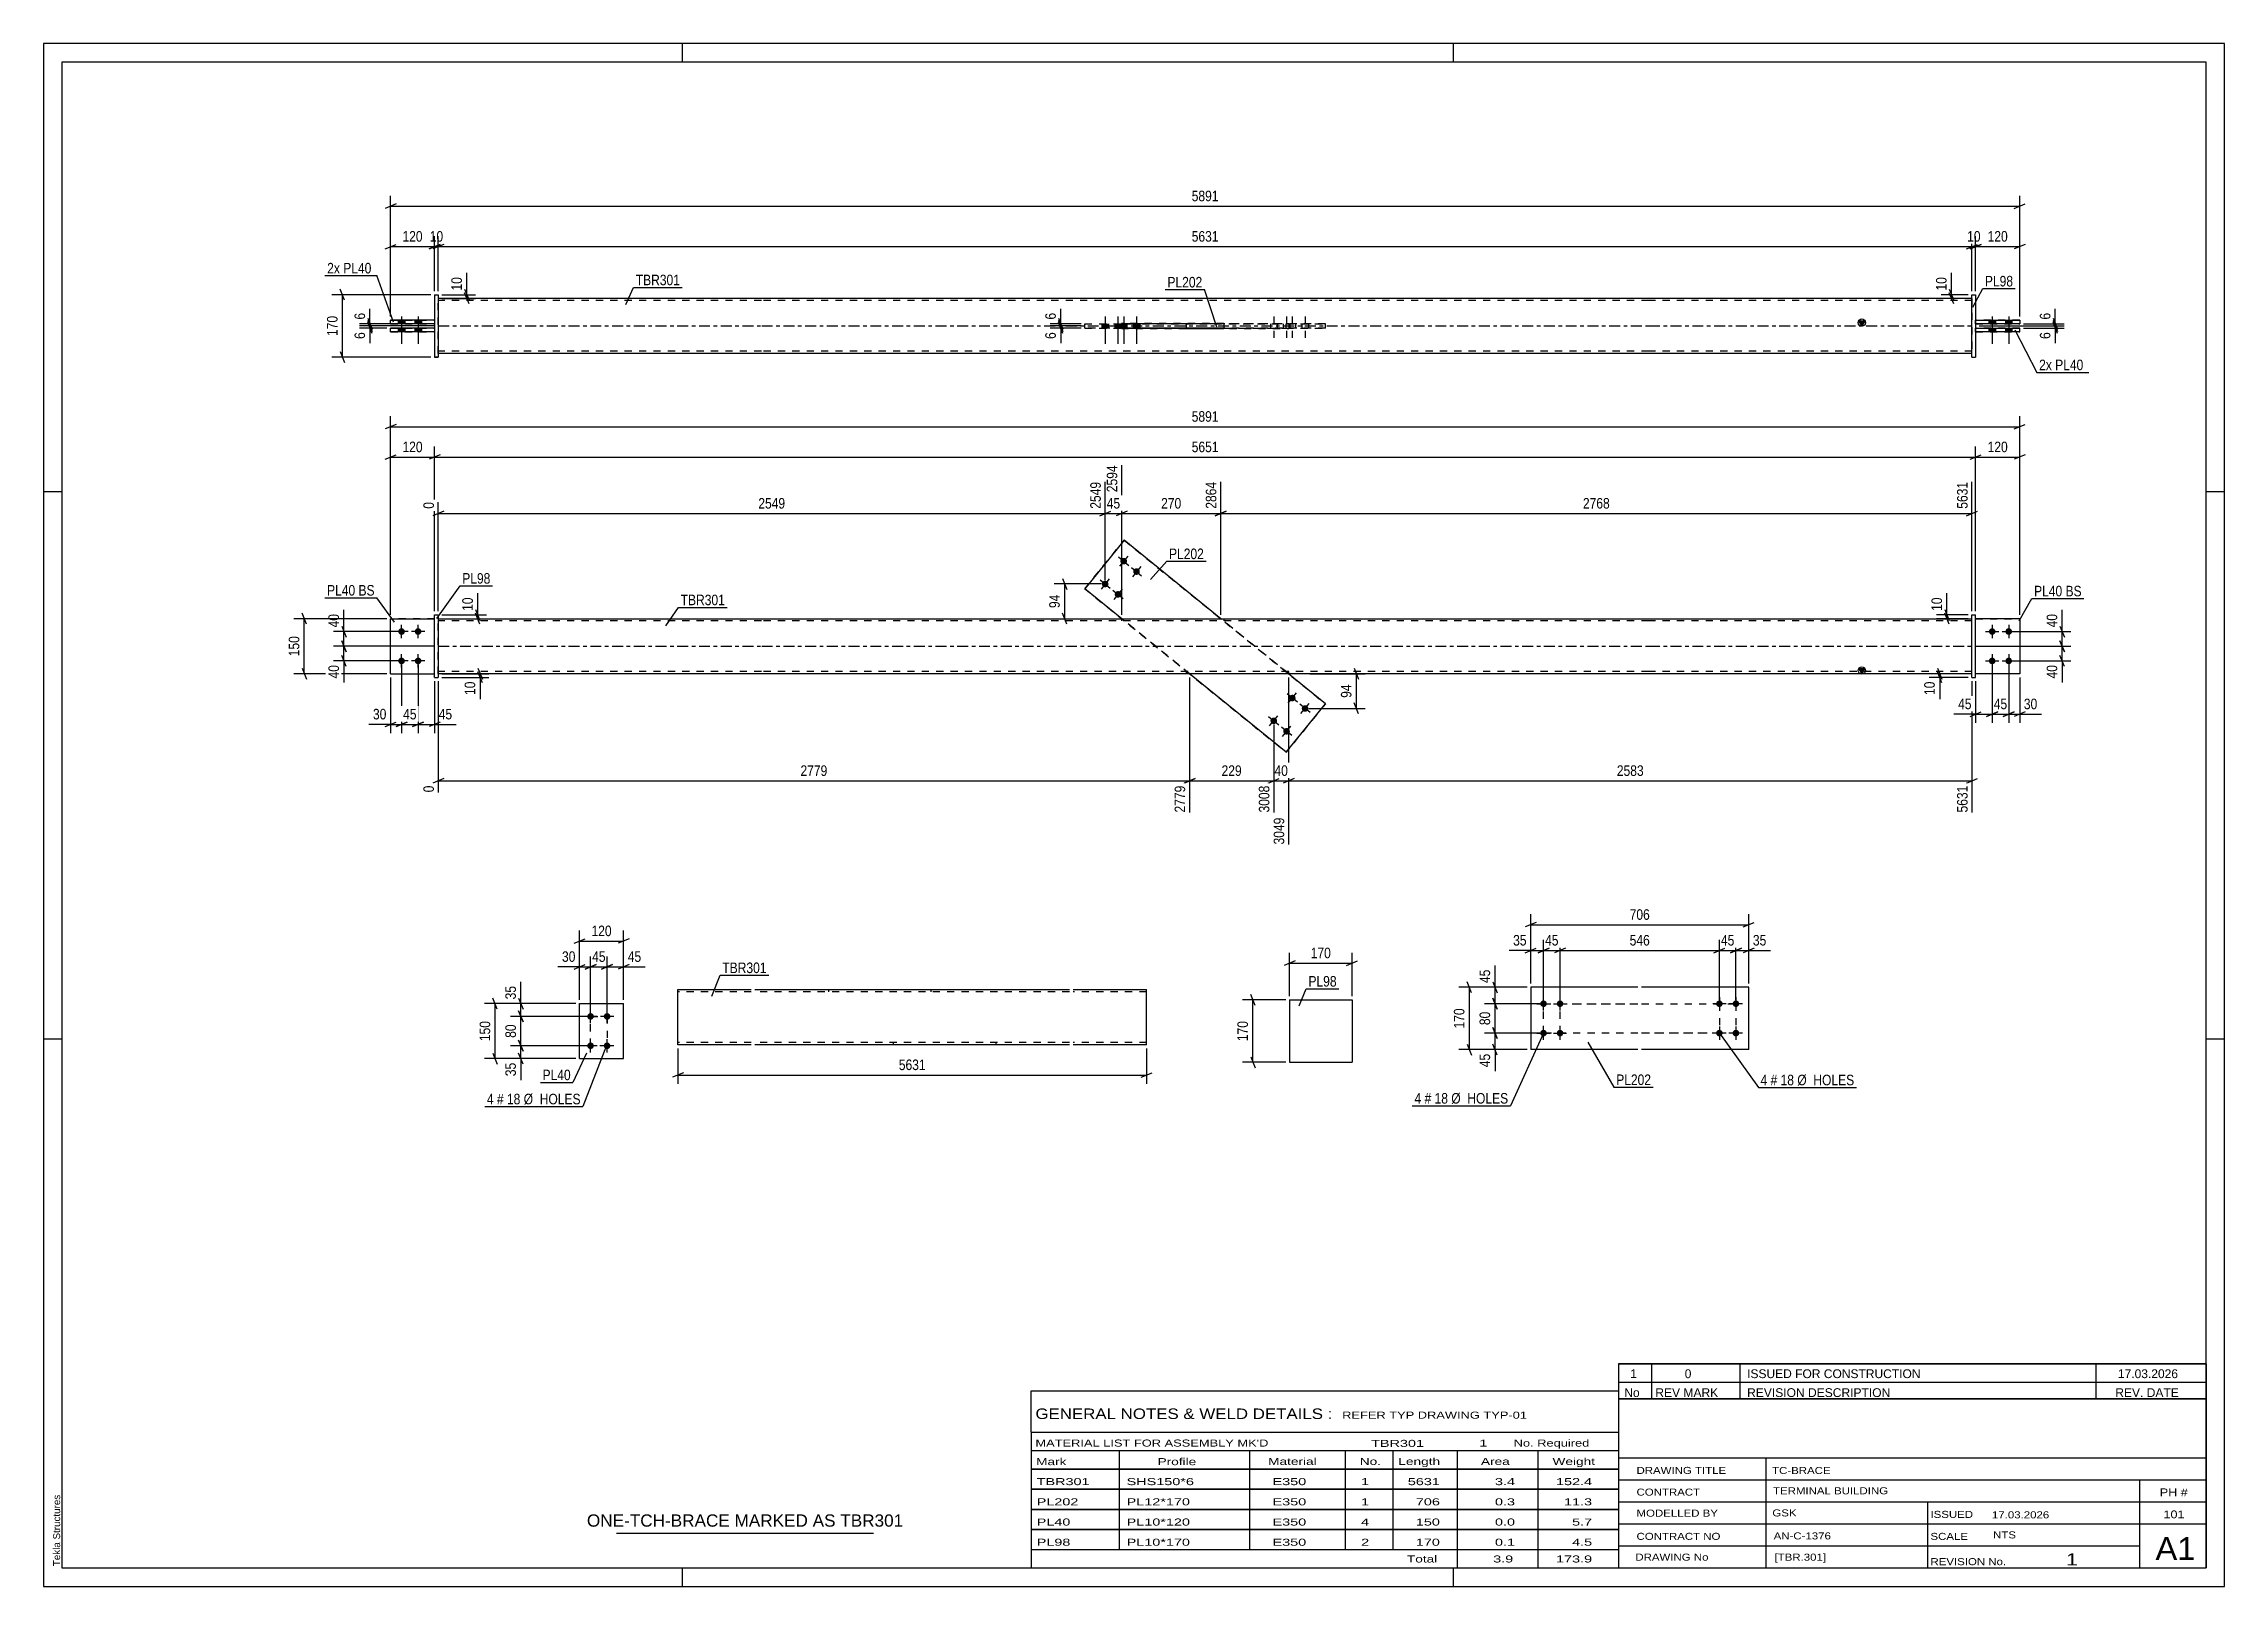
# Model space of a CAD drawing. Header units: millimetres. Extents: x 0 to 594, y 0 to 420.
import ezdxf

# ---------------------------------------------------------------- set-up
doc = ezdxf.new("R2010")
doc.units = ezdxf.units.MM
doc.linetypes.add('DXK_LINE_DOT2', pattern=[3.9198, 1.9599, -1.9599])
doc.linetypes.add('DXK_LINE_DOT3', pattern=[5.9187, 2.979, -0.9799, 0.9799, -0.9799])
doc.styles.add('Arial', font='ARIAL.TTF', dxfattribs={"height": 0.2})
doc.styles.add('Arial Narrow', font='ARIALN.TTF', dxfattribs={"height": 0.2})

# ---------------------------------------------------------------- blocks, each defined once
blk = doc.blocks.new('Unknown-580609516-1130')
at = {"color": 5, "linetype": 'Continuous'}
for p, q in [((594, 420), (0, 420)), ((0, 420), (0, 0)), ((174, 415), (174, 420)), ((384, 415), (384, 420)), ((594, 0), (594, 420)), ((589, 415), (5, 415)), ((5, 415), (5, 5)), ((589, 5), (589, 415)), ((5, 298), (0, 298)), ((594, 298), (589, 298)), ((5, 149), (0, 149)), ((594, 149), (589, 149)), ((0, 0), (594, 0)), ((5, 5), (589, 5)), ((174, 0), (174, 5)), ((384, 0), (384, 5))]:
    blk.add_line(p, q, dxfattribs=at)
at = {"color": 174, "linetype": 'Continuous', "style": 'Arial'}
blk.add_text('Tekla Structures', height=1.9102, rotation=90, dxfattribs=at).set_placement((4.5, 5.5))
blk = doc.blocks.new('Part-580609516-3773 - 3772')
at = {"color": 2, "linetype": 'Continuous'}
for p, q in [((434.25, 163.12), (405.05, 163.12)), ((405.05, 163.12), (405.05, 146.12)), ((464.45, 163.12), (435.25, 163.12)), ((464.45, 146.12), (464.45, 163.12)), ((434.25, 146.12), (405.05, 146.12)), ((464.45, 146.12), (435.25, 146.12))]:
    blk.add_line(p, q, dxfattribs=at)
blk = doc.blocks.new('Bolt-580609516-3774 - 3772')
at = {"linetype": 'Continuous'}
for points in [[(456.45, 157.72, -1), (456.45, 159.52, -1)], [(460.95, 157.72, -1), (460.95, 159.52, -1)], [(456.45, 149.72, -1), (456.45, 151.52, -1)], [(460.95, 149.72, -1), (460.95, 151.52, -1)]]:
    blk.add_hatch(color=1, dxfattribs=at).paths.add_polyline_path(points)
at = {"color": 1, "linetype": 'Continuous'}
for p, q in [((456.45, 160.42), (456.45, 156.82)), ((460.95, 160.42), (460.95, 156.82)), ((458.25, 158.62), (454.65, 158.62)), ((462.75, 158.62), (459.15, 158.62)), ((458.25, 150.62), (454.65, 150.62)), ((456.45, 152.42), (456.45, 148.82)), ((462.75, 150.62), (459.15, 150.62)), ((460.95, 152.42), (460.95, 148.82))]:
    blk.add_line(p, q, dxfattribs=at)
blk = doc.blocks.new('Bolt-580609516-3775 - 3772')
at = {"linetype": 'Continuous'}
for points in [[(408.55, 159.52, -1), (408.55, 157.72, -1)], [(413.05, 159.52, -1), (413.05, 157.72, -1)], [(408.55, 151.52, -1), (408.55, 149.72, -1)], [(413.05, 151.52, -1), (413.05, 149.72, -1)]]:
    blk.add_hatch(color=1, dxfattribs=at).paths.add_polyline_path(points)
at = {"color": 1, "linetype": 'Continuous'}
for p, q in [((408.55, 156.82), (408.55, 160.42)), ((413.05, 156.82), (413.05, 160.42)), ((406.75, 158.62), (410.35, 158.62)), ((411.25, 158.62), (414.85, 158.62)), ((406.75, 150.62), (410.35, 150.62)), ((408.55, 148.82), (408.55, 152.42)), ((411.25, 150.62), (414.85, 150.62)), ((413.05, 148.82), (413.05, 152.42))]:
    blk.add_line(p, q, dxfattribs=at)
blk = doc.blocks.new('Part-580609516-2167 - 2161')
at = {"color": 2, "linetype": 'Continuous'}
for p, q in [((145.98, 143.67), (145.98, 158.67)), ((145.98, 158.67), (157.98, 158.67)), ((157.98, 143.67), (157.98, 158.67)), ((145.98, 143.67), (145.98, 143.67)), ((145.98, 143.67), (157.98, 143.67)), ((157.98, 143.67), (157.98, 143.67))]:
    blk.add_line(p, q, dxfattribs=at)
at = {"color": 7, "linetype": 'DXK_LINE_DOT2'}
for p, q in [((145.98, 158.67), (157.98, 158.67)), ((145.98, 143.67), (145.98, 143.67)), ((145.98, 143.67), (157.98, 143.67)), ((157.98, 143.67), (157.98, 143.67))]:
    blk.add_line(p, q, dxfattribs=at)
blk = doc.blocks.new('Bolt-580609516-2200 - 2161')
at = {"linetype": 'Continuous'}
for points in [[(148.98, 154.27), (148.8, 154.29), (148.62, 154.35), (148.46, 154.44), (148.32, 154.57), (148.2, 154.72), (148.13, 154.89), (148.09, 155.08), (148.09, 155.27), (148.13, 155.45), (148.2, 155.62), (148.32, 155.77), (148.46, 155.9), (148.62, 155.99), (148.8, 156.05), (148.98, 156.07), (149.17, 156.05), (149.35, 155.99), (149.51, 155.9), (149.65, 155.77), (149.76, 155.62), (149.84, 155.45), (149.88, 155.27), (149.88, 155.08), (149.84, 154.89), (149.76, 154.72), (149.65, 154.57), (149.51, 154.44), (149.35, 154.35), (149.17, 154.29)], [(153.48, 154.27), (153.3, 154.29), (153.12, 154.35), (152.96, 154.44), (152.82, 154.57), (152.7, 154.72), (152.63, 154.89), (152.59, 155.08), (152.59, 155.27), (152.63, 155.45), (152.7, 155.62), (152.82, 155.77), (152.96, 155.9), (153.12, 155.99), (153.3, 156.05), (153.48, 156.07), (153.67, 156.05), (153.85, 155.99), (154.01, 155.9), (154.15, 155.77), (154.26, 155.62), (154.34, 155.45), (154.38, 155.27), (154.38, 155.08), (154.34, 154.89), (154.26, 154.72), (154.15, 154.57), (154.01, 154.44), (153.85, 154.35), (153.67, 154.29)], [(148.98, 146.27), (148.8, 146.29), (148.62, 146.35), (148.46, 146.44), (148.32, 146.57), (148.2, 146.72), (148.13, 146.89), (148.09, 147.08), (148.09, 147.27), (148.13, 147.45), (148.2, 147.62), (148.32, 147.77), (148.46, 147.9), (148.62, 147.99), (148.8, 148.05), (148.98, 148.07), (149.17, 148.05), (149.35, 147.99), (149.51, 147.9), (149.65, 147.77), (149.76, 147.62), (149.84, 147.45), (149.88, 147.27), (149.88, 147.08), (149.84, 146.89), (149.76, 146.72), (149.65, 146.57), (149.51, 146.44), (149.35, 146.35), (149.17, 146.29)], [(153.48, 146.27), (153.3, 146.29), (153.12, 146.35), (152.96, 146.44), (152.82, 146.57), (152.7, 146.72), (152.63, 146.89), (152.59, 147.08), (152.59, 147.27), (152.63, 147.45), (152.7, 147.62), (152.82, 147.77), (152.96, 147.9), (153.12, 147.99), (153.3, 148.05), (153.48, 148.07), (153.67, 148.05), (153.85, 147.99), (154.01, 147.9), (154.15, 147.77), (154.26, 147.62), (154.34, 147.45), (154.38, 147.27), (154.38, 147.08), (154.34, 146.89), (154.26, 146.72), (154.15, 146.57), (154.01, 146.44), (153.85, 146.35), (153.67, 146.29)]]:
    blk.add_hatch(color=1, dxfattribs=at).paths.add_polyline_path(points)
at = {"color": 1, "linetype": 'Continuous'}
for p, q in [((150.78, 155.17), (147.18, 155.17)), ((148.98, 153.37), (148.98, 156.97)), ((155.28, 155.17), (151.68, 155.17)), ((153.48, 153.37), (153.48, 156.97)), ((148.98, 145.37), (148.98, 148.97)), ((153.48, 145.37), (153.48, 148.97)), ((150.78, 147.17), (147.18, 147.17)), ((155.28, 147.17), (151.68, 147.17))]:
    blk.add_line(p, q, dxfattribs=at)
blk = doc.blocks.new('Bolt-580609516-1705 - 1677')
at = {"linetype": 'Continuous'}
for points in [[(294.19, 280), (294.38, 279.98), (294.56, 279.93), (294.72, 279.83), (294.86, 279.71), (294.97, 279.55), (295.05, 279.38), (295.09, 279.2), (295.09, 279.01), (295.05, 278.83), (294.97, 278.65), (294.86, 278.5), (294.72, 278.38), (294.56, 278.28), (294.38, 278.22), (294.19, 278.2), (294, 278.22), (293.82, 278.28), (293.66, 278.38), (293.52, 278.5), (293.41, 278.65), (293.33, 278.83), (293.3, 279.01), (293.3, 279.2), (293.33, 279.38), (293.41, 279.55), (293.52, 279.71), (293.66, 279.83), (293.82, 279.93), (294, 279.98)], [(289.15, 273.79), (289.34, 273.77), (289.52, 273.71), (289.68, 273.62), (289.82, 273.49), (289.93, 273.34), (290.01, 273.17), (290.04, 272.99), (290.04, 272.8), (290.01, 272.61), (289.93, 272.44), (289.82, 272.29), (289.68, 272.16), (289.52, 272.07), (289.34, 272.01), (289.15, 271.99), (288.96, 272.01), (288.78, 272.07), (288.62, 272.16), (288.48, 272.29), (288.37, 272.44), (288.29, 272.61), (288.25, 272.8), (288.25, 272.99), (288.29, 273.17), (288.37, 273.34), (288.48, 273.49), (288.62, 273.62), (288.78, 273.71), (288.96, 273.77)], [(297.68, 277.17), (297.87, 277.15), (298.05, 277.09), (298.21, 277), (298.35, 276.87), (298.46, 276.72), (298.54, 276.55), (298.58, 276.36), (298.58, 276.17), (298.54, 275.99), (298.46, 275.82), (298.35, 275.67), (298.21, 275.54), (298.05, 275.45), (297.87, 275.39), (297.68, 275.37), (297.5, 275.39), (297.32, 275.45), (297.16, 275.54), (297.02, 275.67), (296.91, 275.82), (296.83, 275.99), (296.79, 276.17), (296.79, 276.36), (296.83, 276.55), (296.91, 276.72), (297.02, 276.87), (297.16, 277), (297.32, 277.09), (297.5, 277.15)], [(292.64, 270.96), (292.83, 270.94), (293.01, 270.88), (293.17, 270.78), (293.31, 270.66), (293.42, 270.51), (293.5, 270.33), (293.54, 270.15), (293.54, 269.96), (293.5, 269.78), (293.42, 269.61), (293.31, 269.45), (293.17, 269.33), (293.01, 269.23), (292.83, 269.18), (292.64, 269.16), (292.46, 269.18), (292.28, 269.23), (292.11, 269.33), (291.97, 269.45), (291.86, 269.61), (291.79, 269.78), (291.75, 269.96), (291.75, 270.15), (291.79, 270.33), (291.86, 270.51), (291.97, 270.66), (292.11, 270.78), (292.28, 270.88), (292.46, 270.94)]]:
    blk.add_hatch(color=1, dxfattribs=at).paths.add_polyline_path(points)
at = {"color": 1, "linetype": 'Continuous'}
for p, q in [((292.79, 280.24), (295.59, 277.97)), ((295.32, 280.5), (293.06, 277.71)), ((287.75, 274.03), (290.55, 271.76)), ((290.28, 274.29), (288.02, 271.49)), ((296.29, 277.4), (299.08, 275.13)), ((298.82, 277.67), (296.55, 274.87)), ((291.25, 271.19), (294.04, 268.92)), ((293.78, 271.45), (291.51, 268.66))]:
    blk.add_line(p, q, dxfattribs=at)
blk = doc.blocks.new('Part-580609516-1689 - 1677')
at = {"color": 2, "linetype": 'Continuous'}
for p, q in [((525.25, 264.45), (526.25, 264.45)), ((525.25, 247.45), (525.25, 264.45)), ((526.25, 247.45), (526.25, 264.45)), ((525.25, 247.45), (525.25, 247.45)), ((525.25, 247.45), (526.25, 247.45))]:
    blk.add_line(p, q, dxfattribs=at)
at = {"color": 7, "linetype": 'DXK_LINE_DOT2'}
for p, q in [((525.25, 264.45), (526.25, 264.45)), ((525.25, 247.45), (526.25, 247.45))]:
    blk.add_line(p, q, dxfattribs=at)
blk = doc.blocks.new('Part-580609516-1699 - 1677')
at = {"color": 2, "linetype": 'Continuous'}
for p, q in [((538.25, 263.45), (526.25, 263.45)), ((538.25, 263.45), (538.25, 263.45)), ((538.25, 263.45), (538.25, 248.45)), ((538.25, 248.45), (526.25, 248.45))]:
    blk.add_line(p, q, dxfattribs=at)
at = {"color": 7, "linetype": 'DXK_LINE_DOT2'}
for p, q in [((538.25, 263.45), (526.25, 263.45)), ((526.25, 263.45), (526.25, 263.45)), ((526.25, 248.45), (526.25, 263.45)), ((538.25, 263.45), (538.25, 263.45)), ((538.25, 248.45), (526.25, 248.45))]:
    blk.add_line(p, q, dxfattribs=at)
blk = doc.blocks.new('Part-580609516-1683 - 1677')
at = {"color": 7, "linetype": 'DXK_LINE_DOT2'}
for p, q in [((94.5, 248.45), (94.5, 263.45)), ((94.5, 263.45), (106.5, 263.45)), ((106.5, 263.45), (94.5, 263.45)), ((106.5, 248.45), (106.5, 263.45)), ((94.5, 248.45), (94.5, 248.45)), ((94.5, 248.45), (106.5, 248.45)), ((94.5, 248.45), (106.5, 248.45)), ((106.5, 248.45), (106.5, 248.45))]:
    blk.add_line(p, q, dxfattribs=at)
blk = doc.blocks.new('Part-580609516-1704 - 1677')
at = {"linetype": 'Continuous'}
blk.add_hatch(color=2, dxfattribs=at).paths.add_polyline_path([(495.25, 248.45), (494.45, 249.85), (496.05, 249.85)])
at = {"color": 2, "linetype": 'Continuous'}
for p, q in [((107.5, 263.45), (195.5, 263.45)), ((195.6, 263.45), (437.15, 263.45)), ((437.25, 263.45), (525.25, 263.45)), ((495.25, 248.45), (494.45, 249.85)), ((494.45, 249.85), (496.05, 249.85)), ((496.05, 249.85), (495.25, 248.45)), ((195.5, 248.45), (107.5, 248.45)), ((437.15, 248.45), (195.6, 248.45)), ((525.25, 248.45), (437.25, 248.45))]:
    blk.add_line(p, q, dxfattribs=at)
at = {"color": 7, "linetype": 'DXK_LINE_DOT2'}
for p, q in [((107.5, 248.45), (107.5, 263.45)), ((195.5, 262.85), (107.5, 262.85)), ((437.15, 262.85), (195.6, 262.85)), ((293.55, 263.45), (293.55, 262.85)), ((321.46, 263.45), (321.46, 262.85)), ((525.25, 262.85), (437.25, 262.85)), ((525.25, 248.45), (525.25, 263.45)), ((195.5, 249.05), (107.5, 249.05)), ((437.15, 249.05), (195.6, 249.05)), ((311.29, 248.45), (311.29, 249.05)), ((311.29, 248.54), (311.29, 248.45)), ((339.21, 248.45), (339.21, 249.05)), ((339.21, 248.54), (339.21, 248.45)), ((525.25, 249.05), (437.25, 249.05))]:
    blk.add_line(p, q, dxfattribs=at)
at = {"color": 7, "linetype": 'DXK_LINE_DOT3'}
for p, q in [((107.5, 255.95), (195.5, 255.95)), ((195.6, 255.95), (437.15, 255.95)), ((437.25, 255.95), (525.25, 255.95))]:
    blk.add_line(p, q, dxfattribs=at)
at = {"color": 2, "linetype": 'Continuous'}
blk.add_circle((495.25, 249.35), 1, dxfattribs=at)
blk = doc.blocks.new('Part-580609516-1688 - 1677')
at = {"color": 2, "linetype": 'Continuous'}
for p, q in [((94.5, 248.45), (94.5, 263.45)), ((94.5, 263.45), (106.5, 263.45)), ((94.5, 248.45), (94.5, 248.45)), ((94.5, 248.45), (106.5, 248.45))]:
    blk.add_line(p, q, dxfattribs=at)
at = {"color": 7, "linetype": 'DXK_LINE_DOT2'}
for p, q in [((106.5, 263.45), (94.5, 263.45)), ((106.5, 248.45), (106.5, 263.45)), ((94.5, 248.45), (106.5, 248.45)), ((106.5, 248.45), (106.5, 248.45))]:
    blk.add_line(p, q, dxfattribs=at)
blk = doc.blocks.new('Part-580609516-1694 - 1677')
at = {"color": 7, "linetype": 'DXK_LINE_DOT2'}
for p, q in [((526.25, 263.45), (538.25, 263.45)), ((538.25, 263.45), (526.25, 263.45)), ((526.25, 263.45), (526.25, 263.45)), ((526.25, 248.45), (526.25, 263.45)), ((538.25, 263.45), (538.25, 263.45)), ((538.25, 263.45), (538.25, 248.45)), ((538.25, 248.45), (526.25, 248.45)), ((538.25, 248.45), (526.25, 248.45))]:
    blk.add_line(p, q, dxfattribs=at)
blk = doc.blocks.new('Bolt-580609516-1706 - 1677')
at = {"linetype": 'Continuous'}
for points in [[(340.11, 242.74), (340.29, 242.72), (340.47, 242.66), (340.64, 242.57), (340.78, 242.44), (340.89, 242.29), (340.96, 242.12), (341, 241.93), (341, 241.75), (340.96, 241.56), (340.89, 241.39), (340.78, 241.24), (340.64, 241.11), (340.47, 241.02), (340.29, 240.96), (340.11, 240.94), (339.92, 240.96), (339.74, 241.02), (339.58, 241.11), (339.44, 241.24), (339.33, 241.39), (339.25, 241.56), (339.21, 241.75), (339.21, 241.93), (339.25, 242.12), (339.33, 242.29), (339.44, 242.44), (339.58, 242.57), (339.74, 242.66), (339.92, 242.72)], [(343.6, 239.9), (343.79, 239.88), (343.97, 239.83), (344.13, 239.73), (344.27, 239.61), (344.38, 239.45), (344.46, 239.28), (344.5, 239.1), (344.5, 238.91), (344.46, 238.73), (344.38, 238.55), (344.27, 238.4), (344.13, 238.28), (343.97, 238.18), (343.79, 238.12), (343.6, 238.1), (343.41, 238.12), (343.23, 238.18), (343.07, 238.28), (342.93, 238.4), (342.82, 238.55), (342.74, 238.73), (342.71, 238.91), (342.71, 239.1), (342.74, 239.28), (342.82, 239.45), (342.93, 239.61), (343.07, 239.73), (343.23, 239.83), (343.41, 239.88)], [(335.07, 236.53), (335.25, 236.51), (335.43, 236.45), (335.59, 236.36), (335.73, 236.23), (335.84, 236.08), (335.92, 235.91), (335.96, 235.72), (335.96, 235.53), (335.92, 235.35), (335.84, 235.18), (335.73, 235.03), (335.59, 234.9), (335.43, 234.81), (335.25, 234.75), (335.07, 234.73), (334.88, 234.75), (334.7, 234.81), (334.54, 234.9), (334.4, 235.03), (334.29, 235.18), (334.21, 235.35), (334.17, 235.53), (334.17, 235.72), (334.21, 235.91), (334.29, 236.08), (334.4, 236.23), (334.54, 236.36), (334.7, 236.45), (334.88, 236.51)], [(338.56, 233.69), (338.75, 233.67), (338.93, 233.61), (339.09, 233.52), (339.23, 233.39), (339.34, 233.24), (339.42, 233.07), (339.45, 232.89), (339.45, 232.7), (339.42, 232.51), (339.34, 232.34), (339.23, 232.19), (339.09, 232.06), (338.93, 231.97), (338.75, 231.91), (338.56, 231.89), (338.37, 231.91), (338.19, 231.97), (338.03, 232.06), (337.89, 232.19), (337.78, 232.34), (337.7, 232.51), (337.66, 232.7), (337.66, 232.89), (337.7, 233.07), (337.78, 233.24), (337.89, 233.39), (338.03, 233.52), (338.19, 233.61), (338.37, 233.67)]]:
    blk.add_hatch(color=1, dxfattribs=at).paths.add_polyline_path(points)
at = {"color": 1, "linetype": 'Continuous'}
for p, q in [((341.5, 240.71), (338.71, 242.97)), ((338.97, 240.44), (341.24, 243.24)), ((345, 237.87), (342.2, 240.14)), ((342.47, 237.61), (344.74, 240.4)), ((336.46, 234.49), (333.67, 236.76)), ((333.93, 234.23), (336.2, 237.03)), ((339.96, 231.66), (337.16, 233.93)), ((337.43, 231.39), (339.69, 234.19))]:
    blk.add_line(p, q, dxfattribs=at)
blk = doc.blocks.new('Bolt-580609516-1708 - 1677')
at = {"linetype": 'Continuous'}
for points in [[(97.5, 260.85), (97.68, 260.83), (97.86, 260.77), (98.02, 260.68), (98.16, 260.55), (98.28, 260.4), (98.35, 260.23), (98.39, 260.04), (98.39, 259.85), (98.35, 259.67), (98.28, 259.5), (98.16, 259.35), (98.02, 259.22), (97.86, 259.13), (97.68, 259.07), (97.5, 259.05), (97.31, 259.07), (97.13, 259.13), (96.97, 259.22), (96.83, 259.35), (96.72, 259.5), (96.64, 259.67), (96.6, 259.85), (96.6, 260.04), (96.64, 260.23), (96.72, 260.4), (96.83, 260.55), (96.97, 260.68), (97.13, 260.77), (97.31, 260.83)], [(102, 260.85), (102.18, 260.83), (102.36, 260.77), (102.52, 260.68), (102.66, 260.55), (102.78, 260.4), (102.85, 260.23), (102.89, 260.04), (102.89, 259.85), (102.85, 259.67), (102.78, 259.5), (102.66, 259.35), (102.52, 259.22), (102.36, 259.13), (102.18, 259.07), (102, 259.05), (101.81, 259.07), (101.63, 259.13), (101.47, 259.22), (101.33, 259.35), (101.22, 259.5), (101.14, 259.67), (101.1, 259.85), (101.1, 260.04), (101.14, 260.23), (101.22, 260.4), (101.33, 260.55), (101.47, 260.68), (101.63, 260.77), (101.81, 260.83)], [(97.5, 252.85), (97.68, 252.83), (97.86, 252.77), (98.02, 252.68), (98.16, 252.55), (98.28, 252.4), (98.35, 252.23), (98.39, 252.04), (98.39, 251.85), (98.35, 251.67), (98.28, 251.5), (98.16, 251.35), (98.02, 251.22), (97.86, 251.13), (97.68, 251.07), (97.5, 251.05), (97.31, 251.07), (97.13, 251.13), (96.97, 251.22), (96.83, 251.35), (96.72, 251.5), (96.64, 251.67), (96.6, 251.85), (96.6, 252.04), (96.64, 252.23), (96.72, 252.4), (96.83, 252.55), (96.97, 252.68), (97.13, 252.77), (97.31, 252.83)], [(102, 252.85), (102.18, 252.83), (102.36, 252.77), (102.52, 252.68), (102.66, 252.55), (102.78, 252.4), (102.85, 252.23), (102.89, 252.04), (102.89, 251.85), (102.85, 251.67), (102.78, 251.5), (102.66, 251.35), (102.52, 251.22), (102.36, 251.13), (102.18, 251.07), (102, 251.05), (101.81, 251.07), (101.63, 251.13), (101.47, 251.22), (101.33, 251.35), (101.22, 251.5), (101.14, 251.67), (101.1, 251.85), (101.1, 252.04), (101.14, 252.23), (101.22, 252.4), (101.33, 252.55), (101.47, 252.68), (101.63, 252.77), (101.81, 252.83)]]:
    blk.add_hatch(color=1, dxfattribs=at).paths.add_polyline_path(points)
at = {"color": 1, "linetype": 'Continuous'}
for p, q in [((97.5, 258.15), (97.5, 261.75)), ((102, 258.15), (102, 261.75)), ((99.3, 259.95), (95.7, 259.95)), ((103.8, 259.95), (100.2, 259.95)), ((99.3, 251.95), (95.7, 251.95)), ((97.5, 250.15), (97.5, 253.75)), ((103.8, 251.95), (100.2, 251.95)), ((102, 250.15), (102, 253.75))]:
    blk.add_line(p, q, dxfattribs=at)
blk = doc.blocks.new('Bolt-580609516-1709 - 1677')
at = {"linetype": 'Continuous'}
for points in [[(530.75, 260.85), (530.94, 260.83), (531.12, 260.77), (531.28, 260.68), (531.42, 260.55), (531.53, 260.4), (531.61, 260.23), (531.65, 260.04), (531.65, 259.85), (531.61, 259.67), (531.53, 259.5), (531.42, 259.35), (531.28, 259.22), (531.12, 259.13), (530.94, 259.07), (530.75, 259.05), (530.57, 259.07), (530.39, 259.13), (530.23, 259.22), (530.09, 259.35), (529.97, 259.5), (529.9, 259.67), (529.86, 259.85), (529.86, 260.04), (529.9, 260.23), (529.97, 260.4), (530.09, 260.55), (530.23, 260.68), (530.39, 260.77), (530.57, 260.83)], [(535.25, 260.85), (535.44, 260.83), (535.62, 260.77), (535.78, 260.68), (535.92, 260.55), (536.03, 260.4), (536.11, 260.23), (536.15, 260.04), (536.15, 259.85), (536.11, 259.67), (536.03, 259.5), (535.92, 259.35), (535.78, 259.22), (535.62, 259.13), (535.44, 259.07), (535.25, 259.05), (535.07, 259.07), (534.89, 259.13), (534.73, 259.22), (534.59, 259.35), (534.47, 259.5), (534.4, 259.67), (534.36, 259.85), (534.36, 260.04), (534.4, 260.23), (534.47, 260.4), (534.59, 260.55), (534.73, 260.68), (534.89, 260.77), (535.07, 260.83)], [(530.75, 252.85), (530.94, 252.83), (531.12, 252.77), (531.28, 252.68), (531.42, 252.55), (531.53, 252.4), (531.61, 252.23), (531.65, 252.04), (531.65, 251.85), (531.61, 251.67), (531.53, 251.5), (531.42, 251.35), (531.28, 251.22), (531.12, 251.13), (530.94, 251.07), (530.75, 251.05), (530.57, 251.07), (530.39, 251.13), (530.23, 251.22), (530.09, 251.35), (529.97, 251.5), (529.9, 251.67), (529.86, 251.85), (529.86, 252.04), (529.9, 252.23), (529.97, 252.4), (530.09, 252.55), (530.23, 252.68), (530.39, 252.77), (530.57, 252.83)], [(535.25, 252.85), (535.44, 252.83), (535.62, 252.77), (535.78, 252.68), (535.92, 252.55), (536.03, 252.4), (536.11, 252.23), (536.15, 252.04), (536.15, 251.85), (536.11, 251.67), (536.03, 251.5), (535.92, 251.35), (535.78, 251.22), (535.62, 251.13), (535.44, 251.07), (535.25, 251.05), (535.07, 251.07), (534.89, 251.13), (534.73, 251.22), (534.59, 251.35), (534.47, 251.5), (534.4, 251.67), (534.36, 251.85), (534.36, 252.04), (534.4, 252.23), (534.47, 252.4), (534.59, 252.55), (534.73, 252.68), (534.89, 252.77), (535.07, 252.83)]]:
    blk.add_hatch(color=1, dxfattribs=at).paths.add_polyline_path(points)
at = {"color": 1, "linetype": 'Continuous'}
for p, q in [((530.75, 261.75), (530.75, 258.15)), ((535.25, 261.75), (535.25, 258.15)), ((528.95, 259.95), (532.55, 259.95)), ((533.45, 259.95), (537.05, 259.95)), ((528.95, 251.95), (532.55, 251.95)), ((530.75, 253.75), (530.75, 250.15)), ((533.45, 251.95), (537.05, 251.95)), ((535.25, 253.75), (535.25, 250.15))]:
    blk.add_line(p, q, dxfattribs=at)
blk = doc.blocks.new('Part-580609516-1714 - 1677')
at = {"color": 2, "linetype": 'Continuous'}
for p, q in [((294.31, 284.8), (283.6, 271.6)), ((320.62, 263.45), (294.31, 284.8)), ((294.31, 284.8), (294.31, 284.8)), ((293.65, 263.45), (283.6, 271.6)), ((283.6, 271.6), (283.6, 271.6)), ((338.44, 227.09), (312.13, 248.45)), ((349.15, 240.29), (339.11, 248.45)), ((338.44, 227.09), (349.15, 240.29)), ((349.15, 240.29), (349.15, 240.29)), ((338.44, 227.09), (338.44, 227.09))]:
    blk.add_line(p, q, dxfattribs=at)
at = {"color": 7, "linetype": 'DXK_LINE_DOT2'}
for p, q in [((283.6, 271.6), (294.31, 284.8)), ((294.31, 284.8), (349.15, 240.29)), ((283.6, 271.6), (338.44, 227.09)), ((312.13, 248.45), (293.65, 263.45)), ((339.11, 248.45), (320.62, 263.45)), ((349.15, 240.29), (338.44, 227.09))]:
    blk.add_line(p, q, dxfattribs=at)
blk = doc.blocks.new('Part-580609516-1719 - 1677')
at = {"color": 2, "linetype": 'Continuous'}
for p, q in [((106.5, 264.45), (107.5, 264.45)), ((106.5, 247.45), (106.5, 264.45)), ((107.5, 264.45), (107.5, 264.45)), ((107.5, 264.45), (107.5, 247.45)), ((106.5, 247.45), (107.5, 247.45))]:
    blk.add_line(p, q, dxfattribs=at)
at = {"color": 7, "linetype": 'DXK_LINE_DOT2'}
for p, q in [((106.5, 264.45), (107.5, 264.45)), ((106.5, 247.45), (107.5, 247.45))]:
    blk.add_line(p, q, dxfattribs=at)
blk = doc.blocks.new('Part-580609516-1418 - 1367')
at = {"color": 2, "linetype": 'Continuous'}
for p, q in [((94.5, 341.55), (94.5, 342.55)), ((106.5, 342.55), (94.5, 342.55)), ((94.5, 341.55), (94.5, 341.55)), ((106.5, 341.55), (94.5, 341.55))]:
    blk.add_line(p, q, dxfattribs=at)
at = {"color": 7, "linetype": 'DXK_LINE_DOT2'}
for p, q in [((94.5, 342.55), (106.5, 342.55)), ((94.5, 341.55), (106.5, 341.55)), ((106.5, 342.55), (106.5, 341.55))]:
    blk.add_line(p, q, dxfattribs=at)
blk = doc.blocks.new('Bolt-580609516-1370 - 1367')
at = {"linetype": 'Continuous'}
for points in [[(96.6, 343.75), (98.4, 343.75), (98.4, 344.75), (96.6, 344.75)], [(96.6, 343.75), (98.4, 343.75), (98.4, 344.75), (96.6, 344.75)], [(101.1, 343.75), (102.9, 343.75), (102.9, 344.75), (101.1, 344.75)], [(101.1, 343.75), (102.9, 343.75), (102.9, 344.75), (101.1, 344.75)], [(96.6, 341.55), (98.4, 341.55), (98.4, 342.55), (96.6, 342.55)], [(96.6, 341.55), (98.4, 341.55), (98.4, 342.55), (96.6, 342.55)], [(101.1, 341.55), (102.9, 341.55), (102.9, 342.55), (101.1, 342.55)], [(101.1, 341.55), (102.9, 341.55), (102.9, 342.55), (101.1, 342.55)]]:
    blk.add_hatch(color=1, dxfattribs=at).paths.add_polyline_path(points)
at = {"color": 1, "linetype": 'Continuous'}
for p, q in [((96.6, 344.75), (96.6, 343.75)), ((96.6, 344.75), (96.6, 343.75)), ((97.5, 345.75), (97.5, 338.25)), ((97.5, 345.75), (97.5, 338.25)), ((98.4, 344.75), (98.4, 343.75)), ((98.4, 344.75), (98.4, 343.75)), ((101.1, 344.75), (101.1, 343.75)), ((101.1, 344.75), (101.1, 343.75)), ((102, 345.75), (102, 338.25)), ((102, 345.75), (102, 338.25)), ((102.9, 344.75), (102.9, 343.75)), ((102.9, 344.75), (102.9, 343.75)), ((96.6, 342.55), (96.6, 341.55)), ((96.6, 342.55), (96.6, 341.55)), ((98.4, 342.55), (98.4, 341.55)), ((98.4, 342.55), (98.4, 341.55)), ((101.1, 342.55), (101.1, 341.55)), ((101.1, 342.55), (101.1, 341.55)), ((102.9, 342.55), (102.9, 341.55)), ((102.9, 342.55), (102.9, 341.55))]:
    blk.add_line(p, q, dxfattribs=at)
blk = doc.blocks.new('Bolt-580609516-1435 - 1367')
at = {"color": 1, "linetype": 'DXK_LINE_DOT2'}
for p, q in [((335.07, 345.75), (335.07, 338.25)), ((338.56, 345.75), (338.56, 338.25)), ((340.11, 345.75), (340.11, 338.25)), ((343.6, 345.75), (343.6, 338.25)), ((334.17, 343.75), (334.17, 342.55)), ((335.97, 343.75), (335.97, 342.55)), ((337.66, 343.75), (337.66, 342.55)), ((339.21, 343.75), (339.21, 342.55)), ((339.46, 343.75), (339.46, 342.55)), ((341.01, 343.75), (341.01, 342.55)), ((342.7, 343.75), (342.7, 342.55)), ((344.5, 343.75), (344.5, 342.55))]:
    blk.add_line(p, q, dxfattribs=at)
blk = doc.blocks.new('Bolt-580609516-1371 - 1367')
at = {"linetype": 'Continuous'}
for points in [[(531.65, 344.75), (529.85, 344.75), (529.85, 343.75), (531.65, 343.75)], [(531.65, 344.75), (529.85, 344.75), (529.85, 343.75), (531.65, 343.75)], [(536.15, 344.75), (534.35, 344.75), (534.35, 343.75), (536.15, 343.75)], [(536.15, 344.75), (534.35, 344.75), (534.35, 343.75), (536.15, 343.75)], [(531.65, 342.55), (529.85, 342.55), (529.85, 341.55), (531.65, 341.55)], [(531.65, 342.55), (529.85, 342.55), (529.85, 341.55), (531.65, 341.55)], [(536.15, 342.55), (534.35, 342.55), (534.35, 341.55), (536.15, 341.55)], [(536.15, 342.55), (534.35, 342.55), (534.35, 341.55), (536.15, 341.55)]]:
    blk.add_hatch(color=1, dxfattribs=at).paths.add_polyline_path(points)
at = {"color": 1, "linetype": 'Continuous'}
for p, q in [((529.85, 344.75), (529.85, 343.75)), ((529.85, 344.75), (529.85, 343.75)), ((530.75, 345.75), (530.75, 338.25)), ((530.75, 345.75), (530.75, 338.25)), ((531.65, 344.75), (531.65, 343.75)), ((531.65, 344.75), (531.65, 343.75)), ((534.35, 344.75), (534.35, 343.75)), ((534.35, 344.75), (534.35, 343.75)), ((535.25, 345.75), (535.25, 338.25)), ((535.25, 345.75), (535.25, 338.25)), ((536.15, 344.75), (536.15, 343.75)), ((536.15, 344.75), (536.15, 343.75)), ((529.85, 342.55), (529.85, 341.55)), ((529.85, 342.55), (529.85, 341.55)), ((531.65, 342.55), (531.65, 341.55)), ((531.65, 342.55), (531.65, 341.55)), ((534.35, 342.55), (534.35, 341.55)), ((534.35, 342.55), (534.35, 341.55)), ((536.15, 342.55), (536.15, 341.55)), ((536.15, 342.55), (536.15, 341.55))]:
    blk.add_line(p, q, dxfattribs=at)
blk = doc.blocks.new('Part-580609516-1456 - 1367')
at = {"linetype": 'Continuous'}
blk.add_hatch(color=2, dxfattribs=at).paths.add_polyline_path([(495.25, 343.15), (494.45, 344.55), (496.05, 344.55)])
at = {"color": 2, "linetype": 'Continuous'}
for p, q in [((195.5, 350.65), (107.5, 350.65)), ((437.15, 350.65), (195.6, 350.65)), ((525.25, 350.65), (437.25, 350.65)), ((495.25, 343.15), (494.45, 344.55)), ((494.45, 344.55), (496.05, 344.55)), ((496.05, 344.55), (495.25, 343.15)), ((293.55, 343.85), (321.46, 343.85)), ((293.55, 343.85), (293.55, 343.75)), ((293.55, 342.55), (293.55, 342.45)), ((293.55, 342.45), (293.55, 342.45)), ((321.46, 342.45), (293.55, 342.45)), ((311.29, 343.85), (311.29, 343.75)), ((311.29, 342.45), (311.29, 342.55)), ((321.46, 343.85), (321.46, 342.45)), ((195.5, 335.65), (107.5, 335.65)), ((437.15, 335.65), (195.6, 335.65)), ((525.25, 335.65), (437.25, 335.65))]:
    blk.add_line(p, q, dxfattribs=at)
at = {"color": 7, "linetype": 'DXK_LINE_DOT2'}
for p, q in [((107.5, 335.65), (107.5, 350.65)), ((525.25, 350.65), (525.25, 335.65)), ((195.5, 350.05), (107.5, 350.05)), ((437.15, 350.05), (195.6, 350.05)), ((525.25, 350.05), (437.25, 350.05)), ((321.46, 343.85), (293.55, 343.85)), ((293.55, 342.45), (293.55, 343.75)), ((293.55, 342.45), (321.46, 342.45)), ((311.29, 343.85), (311.29, 343.85)), ((311.29, 343.85), (311.29, 343.85)), ((311.29, 343.85), (339.21, 343.85)), ((311.29, 343.85), (339.21, 343.85)), ((311.29, 342.45), (311.29, 343.75)), ((339.21, 342.45), (311.29, 342.45)), ((311.29, 342.45), (311.29, 342.45)), ((311.29, 342.45), (339.21, 342.45)), ((339.21, 343.85), (339.21, 342.45)), ((195.5, 336.25), (107.5, 336.25)), ((437.15, 336.25), (195.6, 336.25)), ((525.25, 336.25), (437.25, 336.25))]:
    blk.add_line(p, q, dxfattribs=at)
at = {"color": 7, "linetype": 'DXK_LINE_DOT3'}
for p, q in [((107.5, 343.15), (195.5, 343.15)), ((195.6, 343.15), (437.15, 343.15)), ((437.25, 343.15), (525.25, 343.15))]:
    blk.add_line(p, q, dxfattribs=at)
at = {"color": 2, "linetype": 'Continuous'}
blk.add_circle((495.25, 344.05), 1, dxfattribs=at)
blk = doc.blocks.new('Part-580609516-1413 - 1367')
at = {"color": 2, "linetype": 'Continuous'}
for p, q in [((94.5, 343.75), (94.5, 344.75)), ((106.5, 344.75), (94.5, 344.75)), ((94.5, 343.75), (94.5, 343.75)), ((106.5, 343.75), (94.5, 343.75))]:
    blk.add_line(p, q, dxfattribs=at)
at = {"color": 7, "linetype": 'DXK_LINE_DOT2'}
for p, q in [((94.5, 344.75), (94.5, 344.75)), ((94.5, 344.75), (106.5, 344.75)), ((106.5, 344.75), (106.5, 343.75)), ((94.5, 343.75), (106.5, 343.75))]:
    blk.add_line(p, q, dxfattribs=at)
blk = doc.blocks.new('Part-580609516-1461 - 1367')
at = {"color": 2, "linetype": 'Continuous'}
for p, q in [((526.25, 342.55), (538.25, 342.55)), ((538.25, 341.55), (526.25, 341.55)), ((538.25, 341.55), (538.25, 342.55))]:
    blk.add_line(p, q, dxfattribs=at)
at = {"color": 7, "linetype": 'DXK_LINE_DOT2'}
for p, q in [((526.25, 341.55), (526.25, 342.55)), ((538.25, 342.55), (526.25, 342.55)), ((526.25, 341.55), (538.25, 341.55))]:
    blk.add_line(p, q, dxfattribs=at)
blk = doc.blocks.new('Part-580609516-1397 - 1367')
at = {"color": 7, "linetype": 'DXK_LINE_DOT2'}
for p, q in [((283.6, 343.75), (338.44, 343.76)), ((283.6, 343.75), (294.31, 343.75)), ((283.6, 342.55), (338.44, 342.56)), ((294.31, 342.55), (283.6, 342.55)), ((349.15, 343.75), (321.46, 343.75)), ((349.15, 342.55), (321.46, 342.55)), ((338.44, 342.56), (338.44, 343.76)), ((338.44, 343.76), (349.15, 343.75)), ((338.44, 342.56), (349.15, 342.55)), ((349.15, 342.55), (349.15, 343.75))]:
    blk.add_line(p, q, dxfattribs=at)
at = {"color": 2, "linetype": 'Continuous'}
for p, q in [((283.6, 342.55), (283.6, 343.75)), ((294.31, 342.55), (294.31, 343.75)), ((321.46, 343.75), (294.31, 343.75)), ((321.46, 342.55), (294.31, 342.55))]:
    blk.add_line(p, q, dxfattribs=at)
blk = doc.blocks.new('Part-580609516-1398 - 1367')
at = {"color": 2, "linetype": 'Continuous'}
for p, q in [((106.5, 351.65), (107.5, 351.65)), ((106.5, 351.65), (106.5, 334.65)), ((107.5, 351.65), (107.5, 351.65)), ((107.5, 351.65), (107.5, 334.65)), ((107.5, 334.65), (106.5, 334.65)), ((106.5, 334.65), (106.5, 334.65))]:
    blk.add_line(p, q, dxfattribs=at)
at = {"color": 7, "linetype": 'DXK_LINE_DOT2'}
for p, q in [((106.5, 351.65), (107.5, 351.65)), ((107.5, 351.65), (107.5, 351.65)), ((106.5, 334.65), (107.5, 334.65))]:
    blk.add_line(p, q, dxfattribs=at)
blk = doc.blocks.new('Part-580609516-1433 - 1367')
at = {"color": 2, "linetype": 'Continuous'}
for p, q in [((525.25, 351.65), (525.25, 351.65)), ((525.25, 334.65), (525.25, 351.65)), ((525.25, 351.65), (526.25, 351.65)), ((526.25, 351.65), (526.25, 351.65)), ((526.25, 351.65), (526.25, 334.65)), ((525.25, 334.65), (526.25, 334.65)), ((525.25, 334.65), (525.25, 334.65)), ((526.25, 334.65), (526.25, 334.65))]:
    blk.add_line(p, q, dxfattribs=at)
at = {"color": 7, "linetype": 'DXK_LINE_DOT2'}
for p, q in [((525.25, 351.65), (525.25, 351.65)), ((525.25, 351.65), (526.25, 351.65)), ((525.25, 334.65), (526.25, 334.65))]:
    blk.add_line(p, q, dxfattribs=at)
blk = doc.blocks.new('Bolt-580609516-1436 - 1367')
at = {"linetype": 'Continuous'}
for points in [[(290.05, 343.75), (288.25, 343.75), (288.25, 342.55), (290.05, 342.55)], [(293.54, 343.75), (291.74, 343.75), (291.74, 342.55), (293.54, 342.55)], [(295.09, 343.75), (293.29, 343.75), (293.29, 342.55), (295.09, 342.55)], [(298.58, 343.75), (296.78, 343.75), (296.78, 342.55), (298.58, 342.55)]]:
    blk.add_hatch(color=1, dxfattribs=at).paths.add_polyline_path(points)
at = {"color": 1, "linetype": 'Continuous'}
for p, q in [((289.15, 345.75), (289.15, 338.25)), ((292.64, 345.75), (292.64, 338.25)), ((294.19, 345.75), (294.19, 338.25)), ((297.68, 345.75), (297.68, 338.25)), ((288.25, 343.75), (288.25, 342.55)), ((290.05, 343.75), (290.05, 342.55)), ((291.74, 343.75), (291.74, 342.55)), ((293.29, 343.75), (293.29, 342.55)), ((293.54, 343.75), (293.54, 342.55)), ((295.09, 343.75), (295.09, 342.55)), ((296.78, 343.75), (296.78, 342.55)), ((298.58, 343.75), (298.58, 342.55))]:
    blk.add_line(p, q, dxfattribs=at)
blk = doc.blocks.new('Part-580609516-1466 - 1367')
at = {"color": 2, "linetype": 'Continuous'}
for p, q in [((526.25, 344.75), (538.25, 344.75)), ((538.25, 344.75), (538.25, 343.75)), ((538.25, 343.75), (526.25, 343.75))]:
    blk.add_line(p, q, dxfattribs=at)
at = {"color": 7, "linetype": 'DXK_LINE_DOT2'}
for p, q in [((526.25, 343.75), (526.25, 344.75)), ((538.25, 344.75), (526.25, 344.75)), ((538.25, 344.75), (538.25, 344.75)), ((526.25, 343.75), (538.25, 343.75))]:
    blk.add_line(p, q, dxfattribs=at)
blk = doc.blocks.new('Part-580609516-2404 - 2398')
at = {"color": 2, "linetype": 'Continuous'}
for p, q in [((339.38, 159.67), (339.38, 142.67)), ((339.38, 159.67), (356.38, 159.67)), ((356.38, 159.67), (356.38, 142.67)), ((339.38, 142.67), (356.38, 142.67))]:
    blk.add_line(p, q, dxfattribs=at)
blk = doc.blocks.new('Part-580609516-2436 - 2428')
at = {"color": 2, "linetype": 'Continuous'}
for p, q in [((172.76, 147.56), (172.76, 162.47)), ((172.76, 162.47), (192.76, 162.47)), ((193.76, 162.47), (279.42, 162.47)), ((280.42, 162.47), (300.42, 162.47)), ((300.42, 147.47), (300.42, 162.47)), ((172.76, 147.47), (172.76, 147.56)), ((192.76, 147.47), (172.76, 147.47)), ((279.42, 147.47), (193.76, 147.47)), ((300.42, 147.47), (280.42, 147.47))]:
    blk.add_line(p, q, dxfattribs=at)
at = {"color": 7, "linetype": 'DXK_LINE_DOT2'}
for p, q in [((192.76, 161.87), (172.76, 161.87)), ((279.42, 161.87), (193.76, 161.87)), ((213.76, 162.47), (213.76, 161.87)), ((241.68, 162.47), (241.68, 161.87)), ((300.42, 161.87), (280.42, 161.87)), ((172.76, 148.07), (172.76, 148.12)), ((192.76, 148.07), (172.76, 148.07)), ((279.42, 148.07), (193.76, 148.07)), ((231.5, 147.47), (231.5, 148.07)), ((231.5, 147.56), (231.5, 147.47)), ((259.42, 147.47), (259.42, 148.07)), ((259.42, 147.56), (259.42, 147.47)), ((300.42, 148.07), (280.42, 148.07)), ((300.42, 148.07), (300.42, 148.12))]:
    blk.add_line(p, q, dxfattribs=at)
blk = doc.blocks.new('Rectangle-580609516-3964 - 3772')
at = {"color": 1, "linetype": 'DXK_LINE_DOT2'}
for p, q in [((408.55, 158.62), (434.25, 158.62)), ((408.55, 150.62), (408.55, 158.62)), ((435.25, 158.62), (460.95, 158.62)), ((460.95, 158.62), (460.95, 150.62)), ((434.25, 150.62), (408.55, 150.62)), ((460.95, 150.62), (435.25, 150.62))]:
    blk.add_line(p, q, dxfattribs=at)
blk = doc.blocks.new('Rectangle-580609516-2384 - 2161')
at = {"color": 1, "linetype": 'DXK_LINE_DOT2'}
blk.add_lwpolyline([(148.98, 155.17), (153.48, 155.17), (153.48, 147.17), (148.98, 147.17), (148.98, 155.17)], close=True, dxfattribs=at)
blk = doc.blocks.new('Rectangle-580609516-3974 - 3772')
at = {"color": 1, "linetype": 'DXK_LINE_DOT2'}
for p, q in [((413.05, 158.62), (434.25, 158.62)), ((413.05, 150.62), (413.05, 158.62)), ((435.25, 158.62), (456.45, 158.62)), ((456.45, 158.62), (456.45, 150.62)), ((434.25, 150.62), (413.05, 150.62)), ((456.45, 150.62), (435.25, 150.62))]:
    blk.add_line(p, q, dxfattribs=at)
blk = doc.blocks.new('StraightDimension-580609516-3780 - 3772')
at = {"color": 7, "linetype": 'Continuous'}
for p, q in [((459.45, 172.52), (462.45, 173.72)), ((460.95, 159.62), (460.95, 175.97)), ((460.95, 173.12), (464.45, 173.12)), ((465.95, 173.72), (462.95, 172.52)), ((464.45, 164.12), (464.45, 175.97))]:
    blk.add_line(p, q, dxfattribs=at)
at = {"color": 0}
blk.add_wipeout([(469.83, 173.87), (469.83, 178.07), (464.98, 178.07), (464.98, 173.87)], dxfattribs=at)
at = {"color": 7, "linetype": 'Continuous'}
blk.add_line((464.45, 173.12), (470.36, 173.12), dxfattribs=at)
blk.add_line((464.45, 173.12), (470.36, 173.12), dxfattribs=at)
at = {"color": 3, "style": 'Arial Narrow'}
blk.add_text('35', height=2.863, dxfattribs=at).set_placement((465.58, 174.47))
blk = doc.blocks.new('StraightDimension-580609516-3781 - 3772')
at = {"color": 7, "linetype": 'Continuous'}
for p, q in [((454.95, 172.52), (457.95, 173.72)), ((456.45, 159.62), (456.45, 175.97)), ((456.45, 173.12), (460.95, 173.12)), ((462.45, 173.72), (459.45, 172.52)), ((460.95, 159.62), (460.95, 175.97))]:
    blk.add_line(p, q, dxfattribs=at)
at = {"color": 0}
blk.add_wipeout([(461.13, 173.87), (461.13, 178.07), (456.27, 178.07), (456.27, 173.87)], dxfattribs=at)
at = {"color": 3, "style": 'Arial Narrow'}
blk.add_text('45', height=2.863, dxfattribs=at).set_placement((456.87, 174.47))
blk = doc.blocks.new('StraightDimension-580609516-3782 - 3772')
at = {"color": 7, "linetype": 'Continuous'}
for p, q in [((414.55, 173.72), (411.55, 172.52)), ((413.05, 159.62), (413.05, 175.97)), ((413.05, 173.12), (456.45, 173.12)), ((454.95, 172.52), (457.95, 173.72)), ((456.45, 159.62), (456.45, 175.97))]:
    blk.add_line(p, q, dxfattribs=at)
at = {"color": 0}
blk.add_wipeout([(438.09, 173.87), (438.09, 178.07), (431.41, 178.07), (431.41, 173.87)], dxfattribs=at)
at = {"color": 3, "style": 'Arial Narrow'}
blk.add_text('546', height=2.863, dxfattribs=at).set_placement((432.01, 174.47))
blk = doc.blocks.new('StraightDimension-580609516-3783 - 3772')
at = {"color": 7, "linetype": 'Continuous'}
for p, q in [((407.05, 172.52), (410.05, 173.72)), ((408.55, 159.62), (408.55, 175.97)), ((408.55, 173.12), (413.05, 173.12)), ((414.55, 173.72), (411.55, 172.52)), ((413.05, 159.62), (413.05, 175.97))]:
    blk.add_line(p, q, dxfattribs=at)
at = {"color": 0}
blk.add_wipeout([(413.23, 173.87), (413.23, 178.07), (408.37, 178.07), (408.37, 173.87)], dxfattribs=at)
at = {"color": 3, "style": 'Arial Narrow'}
blk.add_text('45', height=2.863, dxfattribs=at).set_placement((408.97, 174.47))
blk = doc.blocks.new('StraightDimension-580609516-3784 - 3772')
at = {"color": 7, "linetype": 'Continuous'}
for p, q in [((403.55, 172.52), (406.55, 173.72)), ((405.05, 164.12), (405.05, 175.97)), ((405.05, 173.12), (408.55, 173.12)), ((410.05, 173.72), (407.05, 172.52)), ((408.55, 159.62), (408.55, 175.97))]:
    blk.add_line(p, q, dxfattribs=at)
at = {"color": 0}
blk.add_wipeout([(404.53, 173.87), (404.53, 178.07), (399.67, 178.07), (399.67, 173.87)], dxfattribs=at)
at = {"color": 7, "linetype": 'Continuous'}
blk.add_line((405.05, 173.12), (399.15, 173.12), dxfattribs=at)
blk.add_line((405.05, 173.12), (399.15, 173.12), dxfattribs=at)
at = {"color": 3, "style": 'Arial Narrow'}
blk.add_text('35', height=2.863, dxfattribs=at).set_placement((400.27, 174.47))
blk = doc.blocks.new('StraightDimension-580609516-3943 - 3772')
at = {"color": 7, "linetype": 'Continuous'}
for p, q in [((407.55, 158.62), (392.49, 158.62)), ((394.74, 160.12), (395.94, 157.12)), ((395.34, 150.62), (395.34, 158.62)), ((407.55, 150.62), (392.49, 150.62)), ((395.94, 149.12), (394.74, 152.12))]:
    blk.add_line(p, q, dxfattribs=at)
at = {"color": 0}
blk.add_wipeout([(394.59, 157.05), (390.39, 157.05), (390.39, 152.2), (394.59, 152.2)], dxfattribs=at)
at = {"color": 3, "style": 'Arial Narrow'}
blk.add_text('80', height=2.863, rotation=90.00021, dxfattribs=at).set_placement((393.99, 152.8))
blk = doc.blocks.new('StraightDimension-580609516-3800 - 3772')
at = {"color": 7, "linetype": 'Continuous'}
for p, q in [((406.55, 180.72), (403.55, 179.52)), ((405.05, 164.12), (405.05, 182.97)), ((405.05, 180.12), (464.45, 180.12)), ((462.95, 179.52), (465.95, 180.72)), ((464.45, 164.12), (464.45, 182.97))]:
    blk.add_line(p, q, dxfattribs=at)
at = {"color": 0}
blk.add_wipeout([(438.09, 180.87), (438.09, 185.07), (431.41, 185.07), (431.41, 180.87)], dxfattribs=at)
at = {"color": 3, "style": 'Arial Narrow'}
blk.add_text('706', height=2.863, dxfattribs=at).set_placement((432.01, 181.47))
blk = doc.blocks.new('StraightDimension-580609516-3820 - 3772')
at = {"color": 7, "linetype": 'Continuous'}
for p, q in [((404.05, 163.12), (385.49, 163.12)), ((388.94, 161.62), (387.74, 164.62)), ((388.34, 146.12), (388.34, 163.12)), ((404.05, 146.12), (385.49, 146.12)), ((387.74, 147.62), (388.94, 144.62))]:
    blk.add_line(p, q, dxfattribs=at)
at = {"color": 0}
blk.add_wipeout([(387.59, 157.97), (383.39, 157.97), (383.39, 151.28), (387.59, 151.28)], dxfattribs=at)
at = {"color": 3, "style": 'Arial Narrow'}
blk.add_text('170', height=2.863, rotation=90.00021, dxfattribs=at).set_placement((386.99, 151.88))
blk = doc.blocks.new('StraightDimension-580609516-3942 - 3772')
at = {"color": 7, "linetype": 'Continuous'}
for p, q in [((404.05, 163.12), (392.49, 163.12)), ((394.74, 164.62), (395.94, 161.62)), ((395.34, 158.62), (395.34, 163.12)), ((407.55, 158.62), (392.49, 158.62)), ((395.94, 157.12), (394.74, 160.12))]:
    blk.add_line(p, q, dxfattribs=at)
at = {"color": 0}
blk.add_wipeout([(394.59, 168.5), (390.39, 168.5), (390.39, 163.65), (394.59, 163.65)], dxfattribs=at)
at = {"color": 7, "linetype": 'Continuous'}
blk.add_line((395.34, 163.12), (395.34, 169.03), dxfattribs=at)
blk.add_line((395.34, 163.12), (395.34, 169.03), dxfattribs=at)
at = {"color": 3, "style": 'Arial Narrow'}
blk.add_text('45', height=2.863, rotation=90.00021, dxfattribs=at).set_placement((393.99, 164.25))
blk = doc.blocks.new('StraightDimension-580609516-3944 - 3772')
at = {"color": 7, "linetype": 'Continuous'}
for p, q in [((407.55, 150.62), (392.49, 150.62)), ((394.74, 152.12), (395.94, 149.12)), ((395.34, 146.12), (395.34, 150.62)), ((404.05, 146.12), (392.49, 146.12)), ((395.94, 144.62), (394.74, 147.62))]:
    blk.add_line(p, q, dxfattribs=at)
at = {"color": 0}
blk.add_wipeout([(394.59, 145.6), (390.39, 145.6), (390.39, 140.74), (394.59, 140.74)], dxfattribs=at)
at = {"color": 7, "linetype": 'Continuous'}
blk.add_line((395.34, 146.12), (395.34, 140.22), dxfattribs=at)
blk.add_line((395.34, 146.12), (395.34, 140.22), dxfattribs=at)
at = {"color": 3, "style": 'Arial Narrow'}
blk.add_text('45', height=2.863, rotation=90.00021, dxfattribs=at).set_placement((393.99, 141.34))
blk = doc.blocks.new('StraightDimension-580609516-2344 - 2161')
at = {"color": 7, "linetype": 'Continuous'}
for p, q in [((147.48, 168.07), (150.48, 169.27)), ((148.98, 156.17), (148.98, 171.52)), ((148.98, 168.67), (153.48, 168.67)), ((154.98, 169.27), (151.98, 168.07)), ((153.48, 156.17), (153.48, 171.52))]:
    blk.add_line(p, q, dxfattribs=at)
at = {"color": 0}
blk.add_wipeout([(153.66, 169.42), (153.66, 173.62), (148.81, 173.62), (148.81, 169.42)], dxfattribs=at)
at = {"color": 3, "style": 'Arial Narrow'}
blk.add_text('45', height=2.863, dxfattribs=at).set_placement((149.41, 170.02))
blk = doc.blocks.new('StraightDimension-580609516-2300 - 2161')
at = {"color": 7, "linetype": 'Continuous'}
for p, q in [((144.98, 158.67), (127.13, 158.67)), ((147.98, 155.17), (127.13, 155.17)), ((129.38, 160.17), (130.58, 157.17)), ((130.58, 153.67), (129.38, 156.67)), ((129.98, 155.17), (129.98, 158.67))]:
    blk.add_line(p, q, dxfattribs=at)
at = {"color": 0}
blk.add_wipeout([(129.23, 164.05), (125.03, 164.05), (125.03, 159.2), (129.23, 159.2)], dxfattribs=at)
at = {"color": 7, "linetype": 'Continuous'}
blk.add_line((129.98, 158.67), (129.98, 164.58), dxfattribs=at)
blk.add_line((129.98, 158.67), (129.98, 164.58), dxfattribs=at)
at = {"color": 3, "style": 'Arial Narrow'}
blk.add_text('35', height=2.863, rotation=90.00021, dxfattribs=at).set_placement((128.63, 159.8))
blk = doc.blocks.new('StraightDimension-580609516-2277 - 2161')
at = {"color": 7, "linetype": 'Continuous'}
for p, q in [((129.38, 148.67), (130.58, 145.67)), ((147.98, 147.17), (127.13, 147.17)), ((144.98, 143.67), (127.13, 143.67)), ((130.58, 142.17), (129.38, 145.17)), ((129.98, 143.67), (129.98, 147.17))]:
    blk.add_line(p, q, dxfattribs=at)
at = {"color": 0}
blk.add_wipeout([(129.23, 143.15), (125.03, 143.15), (125.03, 138.29), (129.23, 138.29)], dxfattribs=at)
at = {"color": 7, "linetype": 'Continuous'}
blk.add_line((129.98, 143.67), (129.98, 137.77), dxfattribs=at)
blk.add_line((129.98, 143.67), (129.98, 137.77), dxfattribs=at)
at = {"color": 3, "style": 'Arial Narrow'}
blk.add_text('35', height=2.863, rotation=90.00021, dxfattribs=at).set_placement((128.63, 138.89))
blk = doc.blocks.new('StraightDimension-580609516-2290 - 2161')
at = {"color": 7, "linetype": 'Continuous'}
for p, q in [((147.98, 155.17), (127.13, 155.17)), ((129.38, 156.67), (130.58, 153.67)), ((129.98, 147.17), (129.98, 155.17)), ((130.58, 145.67), (129.38, 148.67)), ((147.98, 147.17), (127.13, 147.17))]:
    blk.add_line(p, q, dxfattribs=at)
at = {"color": 0}
blk.add_wipeout([(129.23, 153.6), (125.03, 153.6), (125.03, 148.74), (129.23, 148.74)], dxfattribs=at)
at = {"color": 3, "style": 'Arial Narrow'}
blk.add_text('80', height=2.863, rotation=90.00021, dxfattribs=at).set_placement((128.63, 149.34))
blk = doc.blocks.new('StraightDimension-580609516-2314 - 2161')
at = {"color": 7, "linetype": 'Continuous'}
for p, q in [((144.98, 158.67), (120.13, 158.67)), ((123.58, 157.17), (122.38, 160.17)), ((122.98, 143.67), (122.98, 158.67)), ((144.98, 143.67), (120.13, 143.67)), ((122.38, 145.17), (123.58, 142.17))]:
    blk.add_line(p, q, dxfattribs=at)
at = {"color": 0}
blk.add_wipeout([(122.23, 154.51), (118.03, 154.51), (118.03, 147.83), (122.23, 147.83)], dxfattribs=at)
at = {"color": 3, "style": 'Arial Narrow'}
blk.add_text('150', height=2.863, rotation=90.00021, dxfattribs=at).set_placement((121.63, 148.43))
blk = doc.blocks.new('StraightDimension-580609516-2331 - 2161')
at = {"color": 7, "linetype": 'Continuous'}
for p, q in [((144.48, 168.07), (147.48, 169.27)), ((145.98, 159.67), (145.98, 171.52)), ((145.98, 168.67), (148.98, 168.67)), ((150.48, 169.27), (147.48, 168.07)), ((148.98, 156.17), (148.98, 171.52))]:
    blk.add_line(p, q, dxfattribs=at)
at = {"color": 0}
blk.add_wipeout([(145.46, 169.42), (145.46, 173.62), (140.6, 173.62), (140.6, 169.42)], dxfattribs=at)
at = {"color": 7, "linetype": 'Continuous'}
blk.add_line((145.98, 168.67), (140.08, 168.67), dxfattribs=at)
blk.add_line((145.98, 168.67), (140.08, 168.67), dxfattribs=at)
at = {"color": 3, "style": 'Arial Narrow'}
blk.add_text('30', height=2.863, dxfattribs=at).set_placement((141.2, 170.02))
blk = doc.blocks.new('StraightDimension-580609516-2354 - 2161')
at = {"color": 7, "linetype": 'Continuous'}
for p, q in [((151.98, 168.07), (154.98, 169.27)), ((153.48, 156.17), (153.48, 171.52)), ((153.48, 168.67), (157.98, 168.67)), ((159.48, 169.27), (156.48, 168.07)), ((157.98, 159.67), (157.98, 171.52))]:
    blk.add_line(p, q, dxfattribs=at)
at = {"color": 0}
blk.add_wipeout([(163.37, 169.42), (163.37, 173.62), (158.51, 173.62), (158.51, 169.42)], dxfattribs=at)
at = {"color": 7, "linetype": 'Continuous'}
blk.add_line((157.98, 168.67), (163.89, 168.67), dxfattribs=at)
blk.add_line((157.98, 168.67), (163.89, 168.67), dxfattribs=at)
at = {"color": 3, "style": 'Arial Narrow'}
blk.add_text('45', height=2.863, dxfattribs=at).set_placement((159.11, 170.02))
blk = doc.blocks.new('StraightDimension-580609516-2368 - 2161')
at = {"color": 7, "linetype": 'Continuous'}
for p, q in [((145.98, 159.67), (145.98, 178.52)), ((157.98, 159.67), (157.98, 178.52)), ((144.48, 175.07), (147.48, 176.27)), ((145.98, 175.67), (157.98, 175.67)), ((159.48, 176.27), (156.48, 175.07))]:
    blk.add_line(p, q, dxfattribs=at)
at = {"color": 0}
blk.add_wipeout([(155.33, 176.42), (155.33, 180.62), (148.64, 180.62), (148.64, 176.42)], dxfattribs=at)
at = {"color": 3, "style": 'Arial Narrow'}
blk.add_text('120', height=2.863, dxfattribs=at).set_placement((149.24, 177.02))
blk = doc.blocks.new('StraightDimension-580609516-2878 - 1677')
at = {"color": 7, "linetype": 'Continuous'}
for p, q in [((339.11, 247.45), (339.11, 201.98)), ((525.25, 246.45), (525.25, 210.68)), ((340.61, 219.9), (337.61, 218.7)), ((523.75, 218.7), (526.75, 219.9)), ((339.11, 219.3), (525.25, 219.3))]:
    blk.add_line(p, q, dxfattribs=at)
at = {"color": 0}
blk.add_wipeout([(436.44, 220.05), (436.44, 224.25), (427.92, 224.25), (427.92, 220.05)], dxfattribs=at)
at = {"color": 0, "linetype": 'Continuous'}
blk.add_wipeout([(524.65, 218.6), (520.45, 218.6), (520.45, 210.08), (524.65, 210.08)], dxfattribs=at)
at = {"color": 3, "style": 'Arial Narrow'}
blk.add_text('2583', height=2.863, dxfattribs=at).set_placement((428.52, 220.65))
at = {"color": 3, "linetype": 'Continuous', "style": 'Arial Narrow'}
blk.add_text('5631', height=2.863, rotation=90.00021, dxfattribs=at).set_placement((524.05, 210.68))
blk = doc.blocks.new('StraightDimension-580609516-2004 - 1677')
at = {"color": 7, "linetype": 'Continuous'}
for p, q in [((549.21, 261.45), (550.41, 258.45)), ((526.25, 255.95), (552.21, 255.95)), ((536.25, 259.95), (552.21, 259.95)), ((550.41, 254.45), (549.21, 257.45)), ((549.81, 255.95), (549.81, 259.95))]:
    blk.add_line(p, q, dxfattribs=at)
at = {"color": 0}
blk.add_wipeout([(549.06, 265.33), (544.86, 265.33), (544.86, 260.47), (549.06, 260.47)], dxfattribs=at)
at = {"color": 7, "linetype": 'Continuous'}
blk.add_line((549.81, 259.95), (549.81, 265.85), dxfattribs=at)
blk.add_line((549.81, 259.95), (549.81, 265.85), dxfattribs=at)
at = {"color": 3, "style": 'Arial Narrow'}
blk.add_text('40', height=2.863, rotation=90.00021, dxfattribs=at).set_placement((548.46, 261.07))
blk = doc.blocks.new('StraightDimension-580609516-1955 - 1677')
at = {"color": 7, "linetype": 'Continuous'}
for p, q in [((530.75, 250.95), (530.75, 235.06)), ((535.25, 250.95), (535.25, 235.06)), ((529.25, 236.86), (532.25, 238.06)), ((536.75, 238.06), (533.75, 236.86)), ((530.75, 237.46), (535.25, 237.46))]:
    blk.add_line(p, q, dxfattribs=at)
at = {"color": 0}
blk.add_wipeout([(535.43, 238.21), (535.43, 242.41), (530.58, 242.41), (530.58, 238.21)], dxfattribs=at)
at = {"color": 3, "style": 'Arial Narrow'}
blk.add_text('45', height=2.863, dxfattribs=at).set_placement((531.18, 238.81))
blk = doc.blocks.new('StraightDimension-580609516-1891 - 1677')
at = {"color": 7, "linetype": 'Continuous'}
for p, q in [((118.3, 249.95), (119.5, 246.95)), ((108.5, 248.45), (121.3, 248.45)), ((108.5, 247.45), (121.3, 247.45)), ((119.5, 245.95), (118.3, 248.95)), ((118.9, 247.45), (118.9, 248.45))]:
    blk.add_line(p, q, dxfattribs=at)
at = {"color": 0}
blk.add_wipeout([(118.15, 246.92), (113.95, 246.92), (113.95, 242.07), (118.15, 242.07)], dxfattribs=at)
at = {"color": 7, "linetype": 'Continuous'}
blk.add_line((118.9, 247.45), (118.9, 241.54), dxfattribs=at)
blk.add_line((118.9, 247.45), (118.9, 241.54), dxfattribs=at)
at = {"color": 3, "style": 'Arial Narrow'}
blk.add_text('10', height=2.863, rotation=90.00021, dxfattribs=at).set_placement((117.55, 242.67))
blk = doc.blocks.new('StraightDimension-580609516-1827 - 1677')
at = {"color": 7, "linetype": 'Continuous'}
for p, q in [((97.5, 250.95), (97.5, 232.28)), ((94.5, 247.45), (94.5, 232.28)), ((93, 234.08), (96, 235.28)), ((94.5, 234.68), (97.5, 234.68)), ((99, 235.28), (96, 234.08))]:
    blk.add_line(p, q, dxfattribs=at)
at = {"color": 0}
blk.add_wipeout([(93.97, 235.43), (93.97, 239.63), (89.11, 239.63), (89.11, 235.43)], dxfattribs=at)
at = {"color": 7, "linetype": 'Continuous'}
blk.add_line((94.5, 234.68), (88.59, 234.68), dxfattribs=at)
blk.add_line((94.5, 234.68), (88.59, 234.68), dxfattribs=at)
at = {"color": 3, "style": 'Arial Narrow'}
blk.add_text('30', height=2.863, dxfattribs=at).set_placement((89.71, 236.03))
blk = doc.blocks.new('StraightDimension-580609516-2057 - 1677')
at = {"color": 7, "linetype": 'Continuous'}
for p, q in [((94.5, 264.45), (94.5, 310.28)), ((106.5, 265.45), (106.5, 310.28)), ((93, 306.83), (96, 308.03)), ((94.5, 307.43), (106.5, 307.43)), ((108, 308.03), (105, 306.83))]:
    blk.add_line(p, q, dxfattribs=at)
at = {"color": 0}
blk.add_wipeout([(103.84, 308.18), (103.84, 312.38), (97.15, 312.38), (97.15, 308.18)], dxfattribs=at)
at = {"color": 3, "style": 'Arial Narrow'}
blk.add_text('120', height=2.863, dxfattribs=at).set_placement((97.75, 308.78))
blk = doc.blocks.new('StraightDimension-580609516-1900 - 1677')
at = {"color": 7, "linetype": 'Continuous'}
for p, q in [((108.5, 264.45), (120.65, 264.45)), ((108.5, 263.45), (120.65, 263.45)), ((117.65, 265.95), (118.85, 262.95)), ((118.85, 261.95), (117.65, 264.95)), ((118.25, 263.45), (118.25, 264.45))]:
    blk.add_line(p, q, dxfattribs=at)
at = {"color": 0}
blk.add_wipeout([(117.5, 269.83), (113.3, 269.83), (113.3, 264.97), (117.5, 264.97)], dxfattribs=at)
at = {"color": 7, "linetype": 'Continuous'}
blk.add_line((118.25, 264.45), (118.25, 270.35), dxfattribs=at)
blk.add_line((118.25, 264.45), (118.25, 270.35), dxfattribs=at)
at = {"color": 3, "style": 'Arial Narrow'}
blk.add_text('10', height=2.863, rotation=90.00021, dxfattribs=at).set_placement((116.9, 265.57))
blk = doc.blocks.new('StraightDimension-580609516-2050 - 1677')
at = {"color": 7, "linetype": 'Continuous'}
for p, q in [((106.5, 265.45), (106.5, 310.28)), ((526.25, 265.45), (526.25, 310.28)), ((108, 308.03), (105, 306.83)), ((106.5, 307.43), (526.25, 307.43)), ((524.75, 306.83), (527.75, 308.03))]:
    blk.add_line(p, q, dxfattribs=at)
at = {"color": 0}
blk.add_wipeout([(320.63, 308.18), (320.63, 312.38), (312.12, 312.38), (312.12, 308.18)], dxfattribs=at)
at = {"color": 3, "style": 'Arial Narrow'}
blk.add_text('5651', height=2.863, dxfattribs=at).set_placement((312.72, 308.78))
blk = doc.blocks.new('StraightDimension-580609516-1909 - 1677')
at = {"color": 7, "linetype": 'Continuous'}
for p, q in [((81.2, 261.45), (82.4, 258.45)), ((96.5, 259.95), (78.95, 259.95)), ((106.5, 255.95), (78.95, 255.95)), ((82.4, 254.45), (81.2, 257.45)), ((81.8, 255.95), (81.8, 259.95))]:
    blk.add_line(p, q, dxfattribs=at)
at = {"color": 0}
blk.add_wipeout([(81.05, 265.33), (76.85, 265.33), (76.85, 260.47), (81.05, 260.47)], dxfattribs=at)
at = {"color": 7, "linetype": 'Continuous'}
blk.add_line((81.8, 259.95), (81.8, 265.85), dxfattribs=at)
blk.add_line((81.8, 259.95), (81.8, 265.85), dxfattribs=at)
at = {"color": 3, "style": 'Arial Narrow'}
blk.add_text('40', height=2.863, rotation=90.00021, dxfattribs=at).set_placement((80.45, 261.07))
blk = doc.blocks.new('StraightDimension-580609516-2760 - 1677')
at = {"color": 7, "linetype": 'Continuous'}
for p, q in [((320.62, 264.45), (320.62, 300.7)), ((525.25, 265.45), (525.25, 300.7)), ((322.12, 292.68), (319.12, 291.48)), ((320.62, 292.08), (525.25, 292.08)), ((523.75, 291.48), (526.75, 292.68))]:
    blk.add_line(p, q, dxfattribs=at)
at = {"color": 0}
blk.add_wipeout([(427.19, 292.83), (427.19, 297.03), (418.68, 297.03), (418.68, 292.83)], dxfattribs=at)
at = {"color": 0, "linetype": 'Continuous'}
blk.add_wipeout([(524.65, 301.3), (520.45, 301.3), (520.45, 292.78), (524.65, 292.78)], dxfattribs=at)
at = {"color": 3, "linetype": 'Continuous', "style": 'Arial Narrow'}
blk.add_text('5631', height=2.863, rotation=90.00021, dxfattribs=at).set_placement((524.05, 293.38))
at = {"color": 3, "style": 'Arial Narrow'}
blk.add_text('2768', height=2.863, dxfattribs=at).set_placement((419.28, 293.43))
blk = doc.blocks.new('StraightDimension-580609516-1979 - 1677')
at = {"color": 7, "linetype": 'Continuous'}
for p, q in [((93.5, 263.45), (68.14, 263.45)), ((71.59, 261.95), (70.39, 264.95)), ((70.99, 248.45), (70.99, 263.45)), ((70.39, 249.95), (71.59, 246.95)), ((93.5, 248.45), (68.14, 248.45))]:
    blk.add_line(p, q, dxfattribs=at)
at = {"color": 0}
blk.add_wipeout([(70.24, 259.29), (66.04, 259.29), (66.04, 252.61), (70.24, 252.61)], dxfattribs=at)
at = {"color": 3, "style": 'Arial Narrow'}
blk.add_text('150', height=2.863, rotation=90.00021, dxfattribs=at).set_placement((69.64, 253.21))
blk = doc.blocks.new('StraightDimension-580609516-2761 - 1677')
at = {"color": 7, "linetype": 'Continuous'}
for p, q in [((293.65, 264.45), (293.65, 305.2)), ((320.62, 264.45), (320.62, 300.7)), ((295.15, 292.68), (292.15, 291.48)), ((293.65, 292.08), (320.62, 292.08)), ((319.12, 291.48), (322.12, 292.68))]:
    blk.add_line(p, q, dxfattribs=at)
at = {"color": 0}
blk.add_wipeout([(310.48, 292.83), (310.48, 297.03), (303.79, 297.03), (303.79, 292.83)], dxfattribs=at)
at = {"color": 0, "linetype": 'Continuous'}
blk.add_wipeout([(320.02, 301.3), (315.82, 301.3), (315.82, 292.78), (320.02, 292.78)], dxfattribs=at)
at = {"color": 3, "linetype": 'Continuous', "style": 'Arial Narrow'}
blk.add_text('2864', height=2.863, rotation=90.00021, dxfattribs=at).set_placement((319.42, 293.38))
at = {"color": 3, "style": 'Arial Narrow'}
blk.add_text('270', height=2.863, dxfattribs=at).set_placement((304.39, 293.43))
blk = doc.blocks.new('StraightDimension-580609516-2031 - 1677')
at = {"color": 7, "linetype": 'Continuous'}
for p, q in [((524.25, 264.45), (515.58, 264.45)), ((524.25, 263.45), (515.58, 263.45)), ((517.83, 265.95), (519.03, 262.95)), ((519.03, 261.95), (517.83, 264.95)), ((518.43, 263.45), (518.43, 264.45))]:
    blk.add_line(p, q, dxfattribs=at)
at = {"color": 0}
blk.add_wipeout([(517.68, 269.83), (513.48, 269.83), (513.48, 264.97), (517.68, 264.97)], dxfattribs=at)
at = {"color": 7, "linetype": 'Continuous'}
blk.add_line((518.43, 264.45), (518.43, 270.35), dxfattribs=at)
blk.add_line((518.43, 264.45), (518.43, 270.35), dxfattribs=at)
at = {"color": 3, "style": 'Arial Narrow'}
blk.add_text('10', height=2.863, rotation=90.00021, dxfattribs=at).set_placement((517.08, 265.57))
blk = doc.blocks.new('StraightDimension-580609516-2040 - 1677')
at = {"color": 7, "linetype": 'Continuous'}
for p, q in [((526.25, 265.45), (526.25, 310.28)), ((538.25, 264.45), (538.25, 310.28)), ((524.75, 306.83), (527.75, 308.03)), ((526.25, 307.43), (538.25, 307.43)), ((539.75, 308.03), (536.75, 306.83))]:
    blk.add_line(p, q, dxfattribs=at)
at = {"color": 0}
blk.add_wipeout([(535.6, 308.18), (535.6, 312.38), (528.91, 312.38), (528.91, 308.18)], dxfattribs=at)
at = {"color": 3, "style": 'Arial Narrow'}
blk.add_text('120', height=2.863, dxfattribs=at).set_placement((529.51, 308.78))
blk = doc.blocks.new('StraightDimension-580609516-1735 - 1677')
at = {"color": 7, "linetype": 'Continuous'}
for p, q in [((277.52, 274.39), (278.72, 271.39)), ((288.15, 272.89), (275.27, 272.89)), ((278.12, 263.45), (278.12, 272.89)), ((196.59, 263.45), (280.52, 263.45)), ((278.72, 261.95), (277.52, 264.95))]:
    blk.add_line(p, q, dxfattribs=at)
at = {"color": 0}
blk.add_wipeout([(277.37, 270.6), (273.17, 270.6), (273.17, 265.74), (277.37, 265.74)], dxfattribs=at)
at = {"color": 3, "style": 'Arial Narrow'}
blk.add_text('94', height=2.863, rotation=90.00021, dxfattribs=at).set_placement((276.77, 266.34))
blk = doc.blocks.new('StraightDimension-580609516-1945 - 1677')
at = {"color": 7, "linetype": 'Continuous'}
for p, q in [((530.75, 250.95), (530.75, 235.06)), ((526.25, 246.45), (526.25, 235.06)), ((524.75, 236.86), (527.75, 238.06)), ((532.25, 238.06), (529.25, 236.86)), ((526.25, 237.46), (530.75, 237.46))]:
    blk.add_line(p, q, dxfattribs=at)
at = {"color": 0}
blk.add_wipeout([(525.73, 238.21), (525.73, 242.41), (520.87, 242.41), (520.87, 238.21)], dxfattribs=at)
at = {"color": 7, "linetype": 'Continuous'}
blk.add_line((526.25, 237.46), (520.35, 237.46), dxfattribs=at)
blk.add_line((526.25, 237.46), (520.35, 237.46), dxfattribs=at)
at = {"color": 3, "style": 'Arial Narrow'}
blk.add_text('45', height=2.863, dxfattribs=at).set_placement((521.47, 238.81))
blk = doc.blocks.new('StraightDimension-580609516-1746 - 1677')
at = {"color": 7, "linetype": 'Continuous'}
for p, q in [((96, 316.32), (93, 315.12)), ((94.5, 264.45), (94.5, 318.57)), ((94.5, 315.72), (538.25, 315.72)), ((536.75, 315.12), (539.75, 316.32)), ((538.25, 264.45), (538.25, 318.57))]:
    blk.add_line(p, q, dxfattribs=at)
at = {"color": 0}
blk.add_wipeout([(320.63, 316.47), (320.63, 320.67), (312.12, 320.67), (312.12, 316.47)], dxfattribs=at)
at = {"color": 3, "style": 'Arial Narrow'}
blk.add_text('5891', height=2.863, dxfattribs=at).set_placement((312.72, 317.07))
blk = doc.blocks.new('StraightDimension-580609516-2762 - 1677')
at = {"color": 7, "linetype": 'Continuous'}
for p, q in [((293.65, 264.45), (293.65, 305.2)), ((289.15, 273.89), (289.15, 300.7)), ((287.65, 291.48), (290.65, 292.68)), ((289.15, 292.08), (293.65, 292.08)), ((295.15, 292.68), (292.15, 291.48))]:
    blk.add_line(p, q, dxfattribs=at)
at = {"color": 0}
blk.add_wipeout([(293.83, 292.83), (293.83, 297.03), (288.97, 297.03), (288.97, 292.83)], dxfattribs=at)
at = {"color": 0, "linetype": 'Continuous'}
blk.add_wipeout([(293.05, 305.8), (288.85, 305.8), (288.85, 297.28), (293.05, 297.28)], dxfattribs=at)
at = {"color": 3, "linetype": 'Continuous', "style": 'Arial Narrow'}
blk.add_text('2594', height=2.863, rotation=90.00021, dxfattribs=at).set_placement((292.45, 297.88))
at = {"color": 3, "style": 'Arial Narrow'}
blk.add_text('45', height=2.863, dxfattribs=at).set_placement((289.57, 293.43))
blk = doc.blocks.new('StraightDimension-580609516-1813 - 1677')
at = {"color": 7, "linetype": 'Continuous'}
for p, q in [((102, 250.95), (102, 232.28)), ((106.5, 246.45), (106.5, 232.28)), ((100.5, 234.08), (103.5, 235.28)), ((102, 234.68), (106.5, 234.68)), ((108, 235.28), (105, 234.08))]:
    blk.add_line(p, q, dxfattribs=at)
at = {"color": 0}
blk.add_wipeout([(111.88, 235.43), (111.88, 239.63), (107.02, 239.63), (107.02, 235.43)], dxfattribs=at)
at = {"color": 7, "linetype": 'Continuous'}
blk.add_line((106.5, 234.68), (112.4, 234.68), dxfattribs=at)
blk.add_line((106.5, 234.68), (112.4, 234.68), dxfattribs=at)
at = {"color": 3, "style": 'Arial Narrow'}
blk.add_text('45', height=2.863, dxfattribs=at).set_placement((107.62, 236.03))
blk = doc.blocks.new('StraightDimension-580609516-1820 - 1677')
at = {"color": 7, "linetype": 'Continuous'}
for p, q in [((97.5, 250.95), (97.5, 232.28)), ((102, 250.95), (102, 232.28)), ((96, 234.08), (99, 235.28)), ((97.5, 234.68), (102, 234.68)), ((103.5, 235.28), (100.5, 234.08))]:
    blk.add_line(p, q, dxfattribs=at)
at = {"color": 0}
blk.add_wipeout([(102.17, 235.43), (102.17, 239.63), (97.32, 239.63), (97.32, 235.43)], dxfattribs=at)
at = {"color": 3, "style": 'Arial Narrow'}
blk.add_text('45', height=2.863, dxfattribs=at).set_placement((97.92, 236.03))
blk = doc.blocks.new('StraightDimension-580609516-1922 - 1677')
at = {"color": 7, "linetype": 'Continuous'}
for p, q in [((106.5, 255.95), (78.95, 255.95)), ((81.2, 257.45), (82.4, 254.45)), ((81.8, 251.95), (81.8, 255.95)), ((96.5, 251.95), (78.95, 251.95)), ((82.4, 250.45), (81.2, 253.45))]:
    blk.add_line(p, q, dxfattribs=at)
at = {"color": 0}
blk.add_wipeout([(81.05, 251.42), (76.85, 251.42), (76.85, 246.57), (81.05, 246.57)], dxfattribs=at)
at = {"color": 7, "linetype": 'Continuous'}
blk.add_line((81.8, 251.95), (81.8, 246.04), dxfattribs=at)
blk.add_line((81.8, 251.95), (81.8, 246.04), dxfattribs=at)
at = {"color": 3, "style": 'Arial Narrow'}
blk.add_text('40', height=2.863, rotation=90.00021, dxfattribs=at).set_placement((80.45, 247.17))
blk = doc.blocks.new('StraightDimension-580609516-1936 - 1677')
at = {"color": 7, "linetype": 'Continuous'}
for p, q in [((515.85, 249.95), (517.05, 246.95)), ((524.25, 248.45), (513.6, 248.45)), ((524.25, 247.45), (513.6, 247.45)), ((517.05, 245.95), (515.85, 248.95)), ((516.45, 247.45), (516.45, 248.45))]:
    blk.add_line(p, q, dxfattribs=at)
at = {"color": 0}
blk.add_wipeout([(515.7, 246.92), (511.5, 246.92), (511.5, 242.07), (515.7, 242.07)], dxfattribs=at)
at = {"color": 7, "linetype": 'Continuous'}
blk.add_line((516.45, 247.45), (516.45, 241.54), dxfattribs=at)
blk.add_line((516.45, 247.45), (516.45, 241.54), dxfattribs=at)
at = {"color": 3, "style": 'Arial Narrow'}
blk.add_text('10', height=2.863, rotation=90.00021, dxfattribs=at).set_placement((515.1, 242.67))
blk = doc.blocks.new('StraightDimension-580609516-1965 - 1677')
at = {"color": 7, "linetype": 'Continuous'}
for p, q in [((535.25, 250.95), (535.25, 235.06)), ((538.25, 247.45), (538.25, 235.06)), ((533.75, 236.86), (536.75, 238.06)), ((539.75, 238.06), (536.75, 236.86)), ((535.25, 237.46), (538.25, 237.46))]:
    blk.add_line(p, q, dxfattribs=at)
at = {"color": 0}
blk.add_wipeout([(543.64, 238.21), (543.64, 242.41), (538.78, 242.41), (538.78, 238.21)], dxfattribs=at)
at = {"color": 7, "linetype": 'Continuous'}
blk.add_line((538.25, 237.46), (544.16, 237.46), dxfattribs=at)
blk.add_line((538.25, 237.46), (544.16, 237.46), dxfattribs=at)
at = {"color": 3, "style": 'Arial Narrow'}
blk.add_text('30', height=2.863, dxfattribs=at).set_placement((539.38, 238.81))
blk = doc.blocks.new('StraightDimension-580609516-1993 - 1677')
at = {"color": 7, "linetype": 'Continuous'}
for p, q in [((356.97, 249.95), (358.17, 246.95)), ((344.86, 248.45), (359.97, 248.45)), ((357.57, 239), (357.57, 248.45)), ((344.6, 239), (359.97, 239)), ((358.17, 237.5), (356.97, 240.5))]:
    blk.add_line(p, q, dxfattribs=at)
at = {"color": 0}
blk.add_wipeout([(356.82, 246.15), (352.62, 246.15), (352.62, 241.3), (356.82, 241.3)], dxfattribs=at)
at = {"color": 3, "style": 'Arial Narrow'}
blk.add_text('94', height=2.863, rotation=90.00021, dxfattribs=at).set_placement((356.22, 241.9))
blk = doc.blocks.new('StraightDimension-580609516-2017 - 1677')
at = {"color": 7, "linetype": 'Continuous'}
for p, q in [((526.25, 255.95), (552.21, 255.95)), ((549.21, 257.45), (550.41, 254.45)), ((549.81, 251.95), (549.81, 255.95)), ((536.25, 251.95), (552.21, 251.95)), ((550.41, 250.45), (549.21, 253.45))]:
    blk.add_line(p, q, dxfattribs=at)
at = {"color": 0}
blk.add_wipeout([(549.06, 251.42), (544.86, 251.42), (544.86, 246.57), (549.06, 246.57)], dxfattribs=at)
at = {"color": 7, "linetype": 'Continuous'}
blk.add_line((549.81, 251.95), (549.81, 246.04), dxfattribs=at)
blk.add_line((549.81, 251.95), (549.81, 246.04), dxfattribs=at)
at = {"color": 3, "style": 'Arial Narrow'}
blk.add_text('40', height=2.863, rotation=90.00021, dxfattribs=at).set_placement((548.46, 247.17))
blk = doc.blocks.new('StraightDimension-580609516-2763 - 1677')
at = {"color": 7, "linetype": 'Continuous'}
for p, q in [((289.15, 273.89), (289.15, 300.7)), ((109, 292.68), (106, 291.48)), ((107.5, 265.45), (107.5, 295.21)), ((107.5, 292.08), (289.15, 292.08)), ((287.65, 291.48), (290.65, 292.68))]:
    blk.add_line(p, q, dxfattribs=at)
at = {"color": 0}
blk.add_wipeout([(202.58, 292.83), (202.58, 297.03), (194.07, 297.03), (194.07, 292.83)], dxfattribs=at)
at = {"color": 0, "linetype": 'Continuous'}
for points in [[(288.55, 301.3), (284.35, 301.3), (284.35, 292.78), (288.55, 292.78)], [(106.9, 295.81), (102.7, 295.81), (102.7, 292.78), (106.9, 292.78)]]:
    blk.add_wipeout(points, dxfattribs=at)
at = {"color": 3, "linetype": 'Continuous', "style": 'Arial Narrow'}
for s, height, p in [('2549', 2.863, (287.95, 293.38)), ('0', 2.86, (106.3, 293.38))]:
    blk.add_text(s, height=height, rotation=90.00021, dxfattribs=at).set_placement(p)
at = {"color": 3, "style": 'Arial Narrow'}
blk.add_text('2549', height=2.863, dxfattribs=at).set_placement((194.67, 293.43))
blk = doc.blocks.new('StraightDimension-580609516-2879 - 1677')
at = {"color": 7, "linetype": 'Continuous'}
for p, q in [((339.11, 247.45), (339.11, 201.98)), ((335.07, 234.63), (335.07, 210.68)), ((333.57, 218.7), (336.57, 219.9)), ((340.61, 219.9), (337.61, 218.7)), ((335.07, 219.3), (339.11, 219.3))]:
    blk.add_line(p, q, dxfattribs=at)
at = {"color": 0}
blk.add_wipeout([(339.51, 220.05), (339.51, 224.25), (334.66, 224.25), (334.66, 220.05)], dxfattribs=at)
at = {"color": 0, "linetype": 'Continuous'}
blk.add_wipeout([(338.51, 209.9), (334.31, 209.9), (334.31, 201.38), (338.51, 201.38)], dxfattribs=at)
at = {"color": 3, "style": 'Arial Narrow'}
blk.add_text('40', height=2.863, dxfattribs=at).set_placement((335.26, 220.65))
at = {"color": 3, "linetype": 'Continuous', "style": 'Arial Narrow'}
blk.add_text('3049', height=2.863, rotation=90.00021, dxfattribs=at).set_placement((337.91, 201.98))
blk = doc.blocks.new('StraightDimension-580609516-2880 - 1677')
at = {"color": 7, "linetype": 'Continuous'}
for p, q in [((312.13, 247.45), (312.13, 210.68)), ((335.07, 234.63), (335.07, 210.68)), ((313.63, 219.9), (310.63, 218.7)), ((333.57, 218.7), (336.57, 219.9)), ((312.13, 219.3), (335.07, 219.3))]:
    blk.add_line(p, q, dxfattribs=at)
at = {"color": 0}
blk.add_wipeout([(326.94, 220.05), (326.94, 224.25), (320.25, 224.25), (320.25, 220.05)], dxfattribs=at)
at = {"color": 0, "linetype": 'Continuous'}
blk.add_wipeout([(334.47, 218.6), (330.27, 218.6), (330.27, 210.08), (334.47, 210.08)], dxfattribs=at)
at = {"color": 3, "style": 'Arial Narrow'}
blk.add_text('229', height=2.863, dxfattribs=at).set_placement((320.85, 220.65))
at = {"color": 3, "linetype": 'Continuous', "style": 'Arial Narrow'}
blk.add_text('3008', height=2.863, rotation=90.00021, dxfattribs=at).set_placement((333.87, 210.68))
blk = doc.blocks.new('StraightDimension-580609516-2881 - 1677')
at = {"color": 7, "linetype": 'Continuous'}
for p, q in [((107.5, 246.45), (107.5, 216.17)), ((312.13, 247.45), (312.13, 210.68)), ((109, 219.9), (106, 218.7)), ((310.63, 218.7), (313.63, 219.9)), ((107.5, 219.3), (312.13, 219.3))]:
    blk.add_line(p, q, dxfattribs=at)
at = {"color": 0}
blk.add_wipeout([(214.07, 220.05), (214.07, 224.25), (205.56, 224.25), (205.56, 220.05)], dxfattribs=at)
at = {"color": 0, "linetype": 'Continuous'}
for points in [[(106.9, 218.6), (102.7, 218.6), (102.7, 215.57), (106.9, 215.57)], [(311.53, 218.6), (307.33, 218.6), (307.33, 210.08), (311.53, 210.08)]]:
    blk.add_wipeout(points, dxfattribs=at)
at = {"color": 3, "style": 'Arial Narrow'}
blk.add_text('2779', height=2.863, dxfattribs=at).set_placement((206.16, 220.65))
at = {"color": 3, "linetype": 'Continuous', "style": 'Arial Narrow'}
for s, height, p in [('0', 2.86, (106.3, 216.17)), ('2779', 2.863, (310.93, 210.68))]:
    blk.add_text(s, height=height, rotation=90.00021, dxfattribs=at).set_placement(p)
blk = doc.blocks.new('StraightDimension-580609516-1631 - 1367')
at = {"color": 7, "linetype": 'Continuous'}
for p, q in [((547.35, 345.25), (548.55, 342.25)), ((548.55, 341.65), (547.35, 344.65)), ((527.25, 343.15), (550.35, 343.15)), ((539.25, 343.75), (550.35, 343.75)), ((547.95, 343.15), (547.95, 343.75))]:
    blk.add_line(p, q, dxfattribs=at)
at = {"color": 0}
blk.add_wipeout([(547.2, 347.31), (543, 347.31), (543, 344.28), (547.2, 344.28)], dxfattribs=at)
at = {"color": 7, "linetype": 'Continuous'}
blk.add_line((547.95, 343.75), (547.95, 347.83), dxfattribs=at)
blk.add_line((547.95, 343.75), (547.95, 347.83), dxfattribs=at)
at = {"color": 3, "style": 'Arial Narrow'}
blk.add_text('6', height=2.86, rotation=90.00021, dxfattribs=at).set_placement((546.6, 344.88))
blk = doc.blocks.new('StraightDimension-580609516-1540 - 1367')
at = {"color": 7, "linetype": 'Continuous'}
for p, q in [((276.45, 344.65), (277.65, 341.65)), ((282.6, 343.15), (274.2, 343.15)), ((282.6, 342.55), (274.2, 342.55)), ((277.65, 341.05), (276.45, 344.05)), ((277.05, 342.55), (277.05, 343.15))]:
    blk.add_line(p, q, dxfattribs=at)
at = {"color": 0}
blk.add_wipeout([(276.3, 342.03), (272.1, 342.03), (272.1, 339), (276.3, 339)], dxfattribs=at)
at = {"color": 7, "linetype": 'Continuous'}
blk.add_line((277.05, 342.55), (277.05, 338.48), dxfattribs=at)
blk.add_line((277.05, 342.55), (277.05, 338.48), dxfattribs=at)
at = {"color": 3, "style": 'Arial Narrow'}
blk.add_text('6', height=2.86, rotation=90.00021, dxfattribs=at).set_placement((275.7, 339.6))
blk = doc.blocks.new('StraightDimension-580609516-1493 - 1367')
at = {"color": 7, "linetype": 'Continuous'}
for p, q in [((88.3, 345.25), (89.5, 342.25)), ((89.5, 341.65), (88.3, 344.65)), ((99.5, 343.75), (86.05, 343.75)), ((106.5, 343.15), (86.05, 343.15)), ((88.9, 343.15), (88.9, 343.75))]:
    blk.add_line(p, q, dxfattribs=at)
at = {"color": 0}
blk.add_wipeout([(88.15, 347.31), (83.95, 347.31), (83.95, 344.28), (88.15, 344.28)], dxfattribs=at)
at = {"color": 7, "linetype": 'Continuous'}
blk.add_line((88.9, 343.75), (88.9, 347.83), dxfattribs=at)
blk.add_line((88.9, 343.75), (88.9, 347.83), dxfattribs=at)
at = {"color": 3, "style": 'Arial Narrow'}
blk.add_text('6', height=2.86, rotation=90.00021, dxfattribs=at).set_placement((87.55, 344.88))
blk = doc.blocks.new('StraightDimension-580609516-1544 - 1367')
at = {"color": 7, "linetype": 'Continuous'}
for p, q in [((276.45, 345.25), (277.65, 342.25)), ((277.65, 341.65), (276.45, 344.65)), ((282.6, 343.75), (274.2, 343.75)), ((282.6, 343.15), (274.2, 343.15)), ((277.05, 343.15), (277.05, 343.75))]:
    blk.add_line(p, q, dxfattribs=at)
at = {"color": 0}
blk.add_wipeout([(276.3, 347.31), (272.1, 347.31), (272.1, 344.28), (276.3, 344.28)], dxfattribs=at)
at = {"color": 7, "linetype": 'Continuous'}
blk.add_line((277.05, 343.75), (277.05, 347.83), dxfattribs=at)
blk.add_line((277.05, 343.75), (277.05, 347.83), dxfattribs=at)
at = {"color": 3, "style": 'Arial Narrow'}
blk.add_text('6', height=2.86, rotation=90.00021, dxfattribs=at).set_placement((275.7, 344.88))
blk = doc.blocks.new('StraightDimension-580609516-1475 - 1367')
at = {"color": 7, "linetype": 'Continuous'}
for p, q in [((108.5, 351.65), (117.67, 351.65)), ((108.5, 350.65), (117.67, 350.65)), ((114.67, 353.15), (115.87, 350.15)), ((115.87, 349.15), (114.67, 352.15)), ((115.27, 350.65), (115.27, 351.65))]:
    blk.add_line(p, q, dxfattribs=at)
at = {"color": 0}
blk.add_wipeout([(114.52, 357.04), (110.32, 357.04), (110.32, 352.18), (114.52, 352.18)], dxfattribs=at)
at = {"color": 7, "linetype": 'Continuous'}
blk.add_line((115.27, 351.65), (115.27, 357.56), dxfattribs=at)
blk.add_line((115.27, 351.65), (115.27, 357.56), dxfattribs=at)
at = {"color": 3, "style": 'Arial Narrow'}
blk.add_text('10', height=2.863, rotation=90.00021, dxfattribs=at).set_placement((113.92, 352.78))
blk = doc.blocks.new('StraightDimension-580609516-1512 - 1367')
at = {"color": 7, "linetype": 'Continuous'}
for p, q in [((88.3, 344.65), (89.5, 341.65)), ((106.5, 343.15), (86.05, 343.15)), ((93.5, 342.55), (86.05, 342.55)), ((89.5, 341.05), (88.3, 344.05)), ((88.9, 342.55), (88.9, 343.15))]:
    blk.add_line(p, q, dxfattribs=at)
at = {"color": 0}
blk.add_wipeout([(88.15, 342.03), (83.95, 342.03), (83.95, 339), (88.15, 339)], dxfattribs=at)
at = {"color": 7, "linetype": 'Continuous'}
blk.add_line((88.9, 342.55), (88.9, 338.48), dxfattribs=at)
blk.add_line((88.9, 342.55), (88.9, 338.48), dxfattribs=at)
at = {"color": 3, "style": 'Arial Narrow'}
blk.add_text('6', height=2.86, rotation=90.00021, dxfattribs=at).set_placement((87.55, 339.6))
blk = doc.blocks.new('StraightDimension-580609516-1529 - 1367')
at = {"color": 7, "linetype": 'Continuous'}
for p, q in [((105.5, 351.65), (78.55, 351.65)), ((82, 350.15), (80.8, 353.15)), ((81.4, 334.65), (81.4, 351.65)), ((105.5, 334.65), (78.55, 334.65)), ((80.8, 336.15), (82, 333.15))]:
    blk.add_line(p, q, dxfattribs=at)
at = {"color": 0}
blk.add_wipeout([(80.65, 346.5), (76.45, 346.5), (76.45, 339.81), (80.65, 339.81)], dxfattribs=at)
at = {"color": 3, "style": 'Arial Narrow'}
blk.add_text('170', height=2.863, rotation=90.00021, dxfattribs=at).set_placement((80.05, 340.41))
blk = doc.blocks.new('StraightDimension-580609516-1549 - 1367')
at = {"color": 7, "linetype": 'Continuous'}
for p, q in [((96, 376.35), (93, 375.15)), ((94.5, 345.75), (94.5, 378.6)), ((94.5, 375.75), (538.25, 375.75)), ((536.75, 375.15), (539.75, 376.35)), ((538.25, 345.75), (538.25, 378.6))]:
    blk.add_line(p, q, dxfattribs=at)
at = {"color": 0}
blk.add_wipeout([(320.63, 376.5), (320.63, 380.7), (312.12, 380.7), (312.12, 376.5)], dxfattribs=at)
at = {"color": 3, "style": 'Arial Narrow'}
blk.add_text('5891', height=2.863, dxfattribs=at).set_placement((312.72, 377.1))
blk = doc.blocks.new('StraightDimension-580609516-1560 - 1367')
at = {"color": 7, "linetype": 'Continuous'}
for p, q in [((105, 364.15), (108, 365.35)), ((109, 365.35), (106, 364.15)), ((106.5, 352.65), (106.5, 367.6)), ((106.5, 364.75), (107.5, 364.75)), ((107.5, 352.65), (107.5, 367.6))]:
    blk.add_line(p, q, dxfattribs=at)
at = {"color": 0}
blk.add_wipeout([(109.42, 365.5), (109.42, 369.7), (104.57, 369.7), (104.57, 365.5)], dxfattribs=at)
at = {"color": 3, "style": 'Arial Narrow'}
blk.add_text('10', height=2.863, dxfattribs=at).set_placement((105.17, 366.1))
blk = doc.blocks.new('StraightDimension-580609516-1570 - 1367')
at = {"color": 7, "linetype": 'Continuous'}
for p, q in [((93, 364.15), (96, 365.35)), ((94.5, 345.75), (94.5, 367.6)), ((94.5, 364.75), (106.5, 364.75)), ((108, 365.35), (105, 364.15)), ((106.5, 352.65), (106.5, 367.6))]:
    blk.add_line(p, q, dxfattribs=at)
at = {"color": 0}
blk.add_wipeout([(103.84, 365.5), (103.84, 369.7), (97.15, 369.7), (97.15, 365.5)], dxfattribs=at)
at = {"color": 3, "style": 'Arial Narrow'}
blk.add_text('120', height=2.863, dxfattribs=at).set_placement((97.75, 366.1))
blk = doc.blocks.new('StraightDimension-580609516-1580 - 1367')
at = {"color": 7, "linetype": 'Continuous'}
for p, q in [((109, 365.35), (106, 364.15)), ((107.5, 352.65), (107.5, 367.6)), ((107.5, 364.75), (525.25, 364.75)), ((523.75, 364.15), (526.75, 365.35)), ((525.25, 352.65), (525.25, 367.6))]:
    blk.add_line(p, q, dxfattribs=at)
at = {"color": 0}
blk.add_wipeout([(320.63, 365.5), (320.63, 369.7), (312.12, 369.7), (312.12, 365.5)], dxfattribs=at)
at = {"color": 3, "style": 'Arial Narrow'}
blk.add_text('5631', height=2.863, dxfattribs=at).set_placement((312.72, 366.1))
blk = doc.blocks.new('StraightDimension-580609516-1590 - 1367')
at = {"color": 7, "linetype": 'Continuous'}
for p, q in [((523.75, 364.15), (526.75, 365.35)), ((527.75, 365.35), (524.75, 364.15)), ((525.25, 352.65), (525.25, 367.6)), ((525.25, 364.75), (526.25, 364.75)), ((526.25, 352.65), (526.25, 367.6))]:
    blk.add_line(p, q, dxfattribs=at)
at = {"color": 0}
blk.add_wipeout([(528.18, 365.5), (528.18, 369.7), (523.33, 369.7), (523.33, 365.5)], dxfattribs=at)
at = {"color": 3, "style": 'Arial Narrow'}
blk.add_text('10', height=2.863, dxfattribs=at).set_placement((523.93, 366.1))
blk = doc.blocks.new('StraightDimension-580609516-1600 - 1367')
at = {"color": 7, "linetype": 'Continuous'}
for p, q in [((524.75, 364.15), (527.75, 365.35)), ((526.25, 352.65), (526.25, 367.6)), ((526.25, 364.75), (538.25, 364.75)), ((539.75, 365.35), (536.75, 364.15)), ((538.25, 345.75), (538.25, 367.6))]:
    blk.add_line(p, q, dxfattribs=at)
at = {"color": 0}
blk.add_wipeout([(535.6, 365.5), (535.6, 369.7), (528.91, 369.7), (528.91, 365.5)], dxfattribs=at)
at = {"color": 3, "style": 'Arial Narrow'}
blk.add_text('120', height=2.863, dxfattribs=at).set_placement((529.51, 366.1))
blk = doc.blocks.new('StraightDimension-580609516-1611 - 1367')
at = {"color": 7, "linetype": 'Continuous'}
for p, q in [((524.25, 351.65), (516.82, 351.65)), ((524.25, 350.65), (516.82, 350.65)), ((519.07, 353.15), (520.27, 350.15)), ((520.27, 349.15), (519.07, 352.15)), ((519.67, 350.65), (519.67, 351.65))]:
    blk.add_line(p, q, dxfattribs=at)
at = {"color": 0}
blk.add_wipeout([(518.92, 357.04), (514.72, 357.04), (514.72, 352.18), (518.92, 352.18)], dxfattribs=at)
at = {"color": 7, "linetype": 'Continuous'}
blk.add_line((519.67, 351.65), (519.67, 357.56), dxfattribs=at)
blk.add_line((519.67, 351.65), (519.67, 357.56), dxfattribs=at)
at = {"color": 3, "style": 'Arial Narrow'}
blk.add_text('10', height=2.863, rotation=90.00021, dxfattribs=at).set_placement((518.32, 352.78))
blk = doc.blocks.new('StraightDimension-580609516-1622 - 1367')
at = {"color": 7, "linetype": 'Continuous'}
for p, q in [((547.35, 344.65), (548.55, 341.65)), ((527.25, 343.15), (550.35, 343.15)), ((539.25, 342.55), (550.35, 342.55)), ((548.55, 341.05), (547.35, 344.05)), ((547.95, 342.55), (547.95, 343.15))]:
    blk.add_line(p, q, dxfattribs=at)
at = {"color": 0}
blk.add_wipeout([(547.2, 342.03), (543, 342.03), (543, 339), (547.2, 339)], dxfattribs=at)
at = {"color": 7, "linetype": 'Continuous'}
blk.add_line((547.95, 342.55), (547.95, 338.48), dxfattribs=at)
blk.add_line((547.95, 342.55), (547.95, 338.48), dxfattribs=at)
at = {"color": 3, "style": 'Arial Narrow'}
blk.add_text('6', height=2.86, rotation=90.00021, dxfattribs=at).set_placement((546.6, 339.6))
blk = doc.blocks.new('StraightDimension-580609516-2406 - 2398')
at = {"color": 7, "linetype": 'Continuous'}
for p, q in [((339.38, 160.67), (339.38, 172.52)), ((356.38, 160.67), (356.38, 172.52)), ((340.88, 170.27), (337.88, 169.07)), ((339.38, 169.67), (356.38, 169.67)), ((354.88, 169.07), (357.88, 170.27))]:
    blk.add_line(p, q, dxfattribs=at)
at = {"color": 0}
blk.add_wipeout([(351.23, 170.42), (351.23, 174.62), (344.54, 174.62), (344.54, 170.42)], dxfattribs=at)
at = {"color": 3, "style": 'Arial Narrow'}
blk.add_text('170', height=2.863, dxfattribs=at).set_placement((345.14, 171.02))
blk = doc.blocks.new('StraightDimension-580609516-2417 - 2398')
at = {"color": 7, "linetype": 'Continuous'}
for p, q in [((329.98, 158.17), (328.78, 161.17)), ((338.38, 159.67), (326.53, 159.67)), ((329.38, 142.67), (329.38, 159.67)), ((338.38, 142.67), (326.53, 142.67)), ((328.78, 144.17), (329.98, 141.17))]:
    blk.add_line(p, q, dxfattribs=at)
at = {"color": 0}
blk.add_wipeout([(328.63, 154.51), (324.43, 154.51), (324.43, 147.83), (328.63, 147.83)], dxfattribs=at)
at = {"color": 3, "style": 'Arial Narrow'}
blk.add_text('170', height=2.863, rotation=90.00021, dxfattribs=at).set_placement((328.03, 148.43))
blk = doc.blocks.new('StraightDimension-580609516-2441 - 2428')
at = {"color": 7, "linetype": 'Continuous'}
for p, q in [((172.76, 146.47), (172.76, 136.81)), ((300.42, 146.47), (300.42, 136.81)), ((174.26, 139.81), (171.26, 138.61)), ((172.76, 139.21), (300.42, 139.21)), ((298.92, 138.61), (301.92, 139.81))]:
    blk.add_line(p, q, dxfattribs=at)
at = {"color": 0}
blk.add_wipeout([(240.85, 139.96), (240.85, 144.16), (232.34, 144.16), (232.34, 139.96)], dxfattribs=at)
at = {"color": 3, "style": 'Arial Narrow'}
blk.add_text('5631', height=2.863, dxfattribs=at).set_placement((232.94, 140.56))
blk = doc.blocks.new('Unknown-580609516-4692')
at = {"color": 7, "linetype": 'Continuous'}
blk.add_line((156, 14.5), (226, 14.5), dxfattribs=at)
at = {"color": 7, "style": 'Arial'}
blk.add_text('ONE-TCH-BRACE MARKED AS TBR301', height=3.3428, dxfattribs=at).set_placement((147.99, 16.25))
blk = doc.blocks.new('Unknown-580609516-4689')
at = {"color": 7, "linetype": 'Continuous'}
for p, q in [((429, 51.05), (429, 5)), ((429, 51.05), (589, 51.05)), ((589, 51), (589, 5)), ((429, 35), (589, 35)), ((469.14, 35), (469.14, 5)), ((429, 29), (589, 29)), ((571, 5.05), (571, 29.05)), ((429, 23), (589, 23)), ((513.14, 23), (513.14, 5)), ((429, 17), (589, 17)), ((429, 11), (571, 11)), ((429, 5), (589, 5))]:
    blk.add_line(p, q, dxfattribs=at)
at = {"color": 7, "style": 'Arial Narrow'}
for s, height, width, p in [('DRAWING TITLE', 1.9089, 1.425378, (433.88, 30.61)), ('TC-BRACE', 1.909, 1.425378, (470.81, 30.59)), ('CONTRACT', 1.909, 1.425378, (433.88, 24.71)), ('TERMINAL BUILDING', 1.9089, 1.425378, (471.06, 25.07)), ('MODELLED BY', 1.9089, 1.425378, (433.88, 18.98)), ('GSK', 1.909, 1.425378, (470.88, 19.04)), ('ISSUED', 1.909, 1.425378, (513.94, 18.64)), ('17.03.2026', 1.909, 1.425378, (530.69, 18.52)), ('CONTRACT NO', 1.9089, 1.425378, (433.88, 12.66)), ('AN-C-1376', 1.909, 1.425378, (471.23, 12.78)), ('SCALE', 1.909, 1.425378, (513.94, 12.65)), ('A1', 6.204, 1.25, (575.24, 7.2)), ('DRAWING No', 1.909, 1.425378, (433.56, 7)), ('[TBR.301]', 1.909, 1.425378, (471.46, 6.99)), ('REVISION No.', 1.9089, 1.425378, (513.94, 5.77)), ('1', 3.34, 1.5, (550.91, 5.68))]:
    blk.add_text(s, height=height, dxfattribs=dict(at, width=width)).set_placement(p)
at = {"color": 7, "linetype": 'Continuous', "style": 'Arial Narrow'}
for s, height, width, p in [('PH #', 2.1, 1.42538, (576.4, 24.55)), ('101', 2.1, 1.42538, (577.41, 18.55)), ('NTS', 1.909, 1.425378, (531, 13.05))]:
    blk.add_text(s, height=height, dxfattribs=dict(at, width=width)).set_placement(p)
blk = doc.blocks.new('Unknown-580609516-4690')
at = {"color": 7, "linetype": 'Continuous'}
for p, q in [((429, 60.55), (589, 60.55)), ((589, 60.55), (429, 60.55)), ((429, 60.55), (429, 55.55)), ((438, 60.55), (438, 55.55)), ((462, 60.55), (462, 55.55)), ((559, 60.55), (559, 55.55)), ((589, 60.55), (589, 55.55)), ((429, 55.55), (589, 55.55)), ((429, 55.55), (429, 51.05)), ((429, 55.55), (589, 55.55)), ((438, 55.55), (438, 51.05)), ((462, 55.55), (462, 51.05)), ((559, 55.55), (559, 51.05)), ((589, 55.55), (589, 51.05)), ((589, 51.05), (429, 51.05))]:
    blk.add_line(p, q, dxfattribs=at)
at = {"color": 7, "linetype": 'Continuous', "style": 'Arial Narrow'}
for s, height, width, p in [('No', 2.386, 1.2, (430.54, 51.55)), ('1', 2.39, 1.196471, (432.16, 56.7)), ('REV MARK', 2.386, 1.2, (439, 51.55)), ('0', 2.39, 1.196471, (447, 56.7)), ('REVISION DESCRIPTION', 2.3861, 1.2, (464, 51.55)), ('ISSUED FOR CONSTRUCTION', 2.3861, 1.196471, (464, 56.7)), ('REV. DATE', 2.386, 1.2, (564.28, 51.55)), ('17.03.2026', 2.386, 1.196471, (565, 56.7))]:
    blk.add_text(s, height=height, dxfattribs=dict(at, width=width)).set_placement(p)
blk = doc.blocks.new('Unknown-580609516-4691')
at = {"color": 7, "linetype": 'Continuous'}
for p, q in [((269, 53.25), (429, 53.25)), ((269, 42), (269, 53.25)), ((429, 53.25), (429, 42)), ((269, 42), (429, 42)), ((269, 42), (269, 37)), ((429, 42), (429, 37)), ((269, 37), (429, 37)), ((269, 37), (269, 32)), ((293, 37), (293, 32)), ((328.5, 37), (328.5, 32)), ((354.5, 37), (354.5, 32)), ((367.5, 37), (367.5, 32)), ((385, 37), (385, 32)), ((407, 37), (407, 32)), ((429, 37), (429, 32)), ((269, 32), (429, 32)), ((269, 31.95), (269, 26.55)), ((269, 31.95), (429, 31.95)), ((293, 32), (293, 26.5)), ((328.5, 32), (328.5, 26.5)), ((354.5, 32), (354.5, 26.5)), ((367.5, 32), (367.5, 26.5)), ((385, 32), (385, 26.5)), ((407, 32), (407, 26.5)), ((429, 31.95), (429, 26.55)), ((269, 26.55), (429, 26.55)), ((269, 26.45), (269, 21.05)), ((269, 26.45), (429, 26.45)), ((293, 26.5), (293, 21)), ((328.5, 26.5), (328.5, 21)), ((354.5, 26.5), (354.5, 21)), ((367.5, 26.5), (367.5, 21)), ((385, 26.5), (385, 21)), ((407, 26.5), (407, 21)), ((429, 26.45), (429, 21.05)), ((269, 21.05), (429, 21.05)), ((269, 20.95), (269, 15.55)), ((269, 20.95), (429, 20.95)), ((293, 21), (293, 15.5)), ((328.5, 21), (328.5, 15.5)), ((354.5, 21), (354.5, 15.5)), ((367.5, 21), (367.5, 15.5)), ((385, 21), (385, 15.5)), ((407, 21), (407, 15.5)), ((429, 20.95), (429, 15.55)), ((269, 15.55), (429, 15.55)), ((269, 15.45), (269, 10.05)), ((269, 15.45), (429, 15.45)), ((293, 15.5), (293, 10)), ((328.5, 15.5), (328.5, 10)), ((354.5, 15.5), (354.5, 10)), ((367.5, 15.5), (367.5, 10)), ((385, 15.5), (385, 10)), ((407, 15.5), (407, 10)), ((429, 15.45), (429, 10.05)), ((269, 10.05), (429, 10.05)), ((269, 10), (429, 10)), ((269, 10), (269, 5)), ((385, 10), (385, 5)), ((407, 10), (407, 5)), ((429, 10), (429, 5)), ((269, 5), (429, 5))]:
    blk.add_line(p, q, dxfattribs=at)
at = {"color": 7, "style": 'Arial Narrow'}
for s, height, width, p in [('GENERAL NOTES & WELD DETAILS :', 2.8633, 1.4, (270.15, 45.56)), ('REFER TYP DRAWING TYP-01', 1.9089, 1.6, (353.7, 45.66)), ("MATERIAL LIST FOR ASSEMBLY MK'D", 1.9089, 1.6, (270.15, 38.06)), ('TBR301', 1.909, 1.794707, (361.59, 37.97)), ('1', 1.91, 1.794707, (391.08, 38.06)), ('No. Required', 1.9089, 1.6, (400.41, 38.06)), ('Mark', 1.909, 1.7, (270.34, 33)), ('Profile', 1.909, 1.7, (303.41, 33)), ('Material', 1.909, 1.7, (333.54, 33.06)), ('No.', 1.909, 1.7, (358.5, 33.06)), ('Length', 1.909, 1.7, (369, 33.06)), ('Area', 1.909, 1.7, (391.5, 33.06)), ('Weight', 1.909, 1.7, (411, 33.06))]:
    blk.add_text(s, height=height, dxfattribs=dict(at, width=width)).set_placement(p)
at = {"color": 7, "linetype": 'Continuous', "style": 'Arial Narrow'}
for s, height, width, p in [('TBR301', 1.909, 1.794707, (270.5, 27.56)), ('PL202', 1.909, 1.794707, (270.5, 22.06)), ('SHS150*6', 1.909, 1.794707, (295, 27.56)), ('PL12*170', 1.909, 1.794707, (295, 22.06)), ('E350', 1.909, 1.794707, (334.74, 27.56)), ('E350', 1.909, 1.794707, (334.74, 22.06)), ('1', 1.91, 1.794707, (358.86, 27.56)), ('1', 1.91, 1.794707, (358.86, 22.06)), ('5631', 1.909, 1.794707, (371.58, 27.56)), ('706', 1.909, 1.794707, (373.77, 22.06)), ('3.4', 1.909, 1.794707, (395.32, 27.56)), ('0.3', 1.909, 1.794707, (395.32, 22.06)), ('152.4', 1.909, 1.794707, (411.96, 27.56)), ('11.3', 1.909, 1.794707, (414.14, 22.06)), ('PL40', 1.909, 1.794707, (270.5, 16.56)), ('PL10*120', 1.909, 1.794707, (295, 16.56)), ('E350', 1.909, 1.794707, (334.74, 16.56)), ('4', 1.91, 1.794707, (358.86, 16.56)), ('150', 1.909, 1.794707, (373.77, 16.56)), ('0.0', 1.909, 1.794707, (395.32, 16.56)), ('5.7', 1.909, 1.794707, (416.33, 16.56)), ('PL98', 1.909, 1.794707, (270.5, 11.06)), ('PL10*170', 1.909, 1.794707, (295, 11.06)), ('E350', 1.909, 1.794707, (334.74, 11.06)), ('2', 1.91, 1.794707, (358.86, 11.06)), ('170', 1.909, 1.794707, (373.77, 11.06)), ('0.1', 1.909, 1.794707, (395.32, 11.06)), ('4.5', 1.909, 1.794707, (416.33, 11.06)), ('Total', 1.909, 1.7, (371.33, 6.5)), ('3.9', 1.909, 1.794707, (394.83, 6.5)), ('173.9', 1.909, 1.794707, (411.96, 6.5))]:
    blk.add_text(s, height=height, dxfattribs=dict(at, width=width)).set_placement(p)
blk = doc.blocks.new('Mark-580609516-3823 - 3772')
at = {"color": 0}
blk.add_wipeout([(437.85, 136.49), (437.85, 139.49), (428.34, 139.49), (428.34, 136.49)], dxfattribs=at)
blk.add_wipeout([(437.85, 136.49), (437.85, 139.49), (428.34, 139.49), (428.34, 136.49)], dxfattribs=at)
at = {"color": 30, "linetype": 'Continuous'}
for p, q in [((420.62, 148.15), (427.74, 135.89)), ((427.74, 135.89), (438.45, 135.89))]:
    blk.add_line(p, q, dxfattribs=at)
at = {"color": 3, "style": 'Arial Narrow'}
blk.add_text('PL202', height=2.863, dxfattribs=at).set_placement((428.34, 136.49))
blk = doc.blocks.new('Mark-580609516-3826 - 3772')
at = {"color": 0}
blk.add_wipeout([(469.49, 136.42), (469.49, 139.42), (467.66, 139.42), (467.66, 136.42)], dxfattribs=at)
blk.add_wipeout([(469.49, 136.42), (469.49, 139.42), (467.66, 139.42), (467.66, 136.42)], dxfattribs=at)
at = {"color": 7, "linetype": 'Continuous'}
blk.add_line((456.45, 150.62), (467.06, 135.82), dxfattribs=at)
at = {"color": 0}
blk.add_wipeout([(472.21, 136.42), (472.21, 139.42), (470.39, 139.42), (470.39, 136.42)], dxfattribs=at)
blk.add_wipeout([(472.21, 136.42), (472.21, 139.42), (470.39, 139.42), (470.39, 136.42)], dxfattribs=at)
at = {"color": 3, "style": 'Arial Narrow'}
blk.add_text('4', height=2.86, dxfattribs=at).set_placement((467.66, 136.42))
at = {"color": 0}
blk.add_wipeout([(476.77, 136.42), (476.77, 139.42), (473.11, 139.42), (473.11, 136.42)], dxfattribs=at)
blk.add_wipeout([(476.77, 136.42), (476.77, 139.42), (473.11, 139.42), (473.11, 136.42)], dxfattribs=at)
at = {"color": 3, "style": 'Arial Narrow'}
blk.add_text('#', height=2.86, dxfattribs=at).set_placement((470.39, 136.42))
at = {"color": 0}
blk.add_wipeout([(493.2, 136.42), (493.2, 139.42), (477.67, 139.42), (477.67, 136.42)], dxfattribs=at)
blk.add_wipeout([(493.2, 136.42), (493.2, 139.42), (477.67, 139.42), (477.67, 136.42)], dxfattribs=at)
at = {"color": 7, "linetype": 'Continuous'}
blk.add_line((467.06, 135.82), (493.8, 135.82), dxfattribs=at)
at = {"color": 3, "style": 'Arial Narrow'}
for s, p in [('18', (473.11, 136.42)), ('Ø  HOLES', (477.67, 136.42))]:
    blk.add_text(s, height=2.863, dxfattribs=at).set_placement(p)
blk = doc.blocks.new('Mark-580609516-3827 - 3772')
at = {"color": 0}
blk.add_wipeout([(375.24, 131.44), (375.24, 134.44), (373.41, 134.44), (373.41, 131.44)], dxfattribs=at)
blk.add_wipeout([(375.24, 131.44), (375.24, 134.44), (373.41, 134.44), (373.41, 131.44)], dxfattribs=at)
blk.add_wipeout([(377.97, 131.44), (377.97, 134.44), (376.14, 134.44), (376.14, 131.44)], dxfattribs=at)
blk.add_wipeout([(377.97, 131.44), (377.97, 134.44), (376.14, 134.44), (376.14, 131.44)], dxfattribs=at)
at = {"color": 3, "style": 'Arial Narrow'}
blk.add_text('4', height=2.86, dxfattribs=at).set_placement((373.41, 131.44))
at = {"color": 0}
blk.add_wipeout([(382.52, 131.44), (382.52, 134.44), (378.87, 134.44), (378.87, 131.44)], dxfattribs=at)
blk.add_wipeout([(382.52, 131.44), (382.52, 134.44), (378.87, 134.44), (378.87, 131.44)], dxfattribs=at)
at = {"color": 3, "style": 'Arial Narrow'}
blk.add_text('#', height=2.86, dxfattribs=at).set_placement((376.14, 131.44))
at = {"color": 0}
blk.add_wipeout([(398.95, 131.44), (398.95, 134.44), (383.42, 134.44), (383.42, 131.44)], dxfattribs=at)
blk.add_wipeout([(398.95, 131.44), (398.95, 134.44), (383.42, 134.44), (383.42, 131.44)], dxfattribs=at)
at = {"color": 7, "linetype": 'Continuous'}
for p in [(408.55, 150.62), (372.81, 130.84)]:
    blk.add_line(p, (399.55, 130.84), dxfattribs=at)
at = {"color": 3, "style": 'Arial Narrow'}
for s, p in [('18', (378.87, 131.44)), ('Ø  HOLES', (383.42, 131.44))]:
    blk.add_text(s, height=2.863, dxfattribs=at).set_placement(p)
blk = doc.blocks.new('Mark-580609516-2163 - 2161')
at = {"color": 0}
blk.add_wipeout([(143.57, 137.81), (143.57, 140.81), (135.9, 140.81), (135.9, 137.81)], dxfattribs=at)
blk.add_wipeout([(143.57, 137.81), (143.57, 140.81), (135.9, 140.81), (135.9, 137.81)], dxfattribs=at)
at = {"color": 30, "linetype": 'Continuous'}
for p in [(147.83, 145.17), (135.3, 137.21)]:
    blk.add_line(p, (144.17, 137.21), dxfattribs=at)
at = {"color": 3, "style": 'Arial Narrow'}
blk.add_text('PL40', height=2.863, dxfattribs=at).set_placement((135.9, 137.81))
blk = doc.blocks.new('Mark-580609516-2196 - 2161')
at = {"color": 0}
blk.add_wipeout([(122.58, 131.24), (122.58, 134.24), (120.75, 134.24), (120.75, 131.24)], dxfattribs=at)
blk.add_wipeout([(122.58, 131.24), (122.58, 134.24), (120.75, 134.24), (120.75, 131.24)], dxfattribs=at)
blk.add_wipeout([(125.3, 131.24), (125.3, 134.24), (123.48, 134.24), (123.48, 131.24)], dxfattribs=at)
blk.add_wipeout([(125.3, 131.24), (125.3, 134.24), (123.48, 134.24), (123.48, 131.24)], dxfattribs=at)
at = {"color": 3, "style": 'Arial Narrow'}
blk.add_text('4', height=2.86, dxfattribs=at).set_placement((120.75, 131.24))
at = {"color": 0}
blk.add_wipeout([(129.86, 131.24), (129.86, 134.24), (126.2, 134.24), (126.2, 131.24)], dxfattribs=at)
blk.add_wipeout([(129.86, 131.24), (129.86, 134.24), (126.2, 134.24), (126.2, 131.24)], dxfattribs=at)
at = {"color": 3, "style": 'Arial Narrow'}
blk.add_text('#', height=2.86, dxfattribs=at).set_placement((123.48, 131.24))
at = {"color": 0}
blk.add_wipeout([(146.29, 131.24), (146.29, 134.24), (130.76, 134.24), (130.76, 131.24)], dxfattribs=at)
blk.add_wipeout([(146.29, 131.24), (146.29, 134.24), (130.76, 134.24), (130.76, 131.24)], dxfattribs=at)
at = {"color": 7, "linetype": 'Continuous'}
for p in [(153.32, 147.26), (120.15, 130.64)]:
    blk.add_line(p, (146.89, 130.64), dxfattribs=at)
at = {"color": 3, "style": 'Arial Narrow'}
for s, p in [('18', (126.2, 131.24)), ('Ø  HOLES', (130.76, 131.24))]:
    blk.add_text(s, height=2.863, dxfattribs=at).set_placement(p)
blk = doc.blocks.new('Mark-580609516-1700 - 1677')
at = {"color": 0}
blk.add_wipeout([(185.57, 267.12), (185.57, 270.12), (173.52, 270.12), (173.52, 267.12)], dxfattribs=at)
blk.add_wipeout([(185.57, 267.12), (185.57, 270.12), (173.52, 270.12), (173.52, 267.12)], dxfattribs=at)
at = {"color": 30, "linetype": 'Continuous'}
for p, q in [((169.52, 261.47), (172.92, 266.52)), ((172.92, 266.52), (186.17, 266.52))]:
    blk.add_line(p, q, dxfattribs=at)
at = {"color": 3, "style": 'Arial Narrow'}
blk.add_text('TBR301', height=2.863, dxfattribs=at).set_placement((173.52, 267.12))
blk = doc.blocks.new('Mark-580609516-1710 - 1677')
at = {"color": 0}
blk.add_wipeout([(316.05, 279.67), (316.05, 282.67), (306.54, 282.67), (306.54, 279.67)], dxfattribs=at)
blk.add_wipeout([(316.05, 279.67), (316.05, 282.67), (306.54, 282.67), (306.54, 279.67)], dxfattribs=at)
at = {"color": 30, "linetype": 'Continuous'}
for p, q in [((301.47, 274.12), (305.94, 279.07)), ((305.94, 279.07), (316.65, 279.07))]:
    blk.add_line(p, q, dxfattribs=at)
at = {"color": 3, "style": 'Arial Narrow'}
blk.add_text('PL202', height=2.863, dxfattribs=at).set_placement((306.54, 279.67))
blk = doc.blocks.new('Mark-580609516-1715 - 1677')
at = {"color": 0}
blk.add_wipeout([(121.7, 272.99), (121.7, 275.99), (114.02, 275.99), (114.02, 272.99)], dxfattribs=at)
blk.add_wipeout([(121.7, 272.99), (121.7, 275.99), (114.02, 275.99), (114.02, 272.99)], dxfattribs=at)
at = {"color": 30, "linetype": 'Continuous'}
for p, q in [((107.14, 263.53), (113.42, 272.39)), ((113.42, 272.39), (122.3, 272.39))]:
    blk.add_line(p, q, dxfattribs=at)
at = {"color": 3, "style": 'Arial Narrow'}
blk.add_text('PL98', height=2.863, dxfattribs=at).set_placement((114.02, 272.99))
blk = doc.blocks.new('MarkSet-580609516-2083 - 1677')
at = {"color": 0}
blk.add_wipeout([(549.83, 269.53), (549.83, 272.53), (542.16, 272.53), (542.16, 269.53)], dxfattribs=at)
blk.add_wipeout([(549.83, 269.53), (549.83, 272.53), (542.16, 272.53), (542.16, 269.53)], dxfattribs=at)
at = {"color": 30, "linetype": 'Continuous'}
blk.add_line((538.06, 262.87), (541.56, 268.93), dxfattribs=at)
at = {"color": 0}
blk.add_wipeout([(555.12, 269.53), (555.12, 272.53), (550.73, 272.53), (550.73, 269.53)], dxfattribs=at)
blk.add_wipeout([(555.12, 269.53), (555.12, 272.53), (550.73, 272.53), (550.73, 269.53)], dxfattribs=at)
at = {"color": 30, "linetype": 'Continuous'}
blk.add_line((541.56, 268.93), (555.72, 268.93), dxfattribs=at)
at = {"color": 3, "style": 'Arial Narrow'}
for s, p in [('PL40', (542.16, 269.53)), ('BS', (550.73, 269.53))]:
    blk.add_text(s, height=2.863, dxfattribs=at).set_placement(p)
blk = doc.blocks.new('MarkSet-580609516-2089 - 1677')
at = {"color": 0}
blk.add_wipeout([(84.87, 269.74), (84.87, 272.74), (77.2, 272.74), (77.2, 269.74)], dxfattribs=at)
blk.add_wipeout([(84.87, 269.74), (84.87, 272.74), (77.2, 272.74), (77.2, 269.74)], dxfattribs=at)
blk.add_wipeout([(90.16, 269.74), (90.16, 272.74), (85.77, 272.74), (85.77, 269.74)], dxfattribs=at)
blk.add_wipeout([(90.16, 269.74), (90.16, 272.74), (85.77, 272.74), (85.77, 269.74)], dxfattribs=at)
at = {"color": 30, "linetype": 'Continuous'}
for p in [(76.6, 269.14), (95.53, 262.51)]:
    blk.add_line(p, (90.76, 269.14), dxfattribs=at)
at = {"color": 3, "style": 'Arial Narrow'}
for s, p in [('PL40', (77.2, 269.74)), ('BS', (85.77, 269.74))]:
    blk.add_text(s, height=2.863, dxfattribs=at).set_placement(p)
blk = doc.blocks.new('Mark-580609516-1392 - 1367')
at = {"color": 0}
blk.add_wipeout([(315.62, 353.62), (315.62, 356.62), (306.11, 356.62), (306.11, 353.62)], dxfattribs=at)
blk.add_wipeout([(315.62, 353.62), (315.62, 356.62), (306.11, 356.62), (306.11, 353.62)], dxfattribs=at)
at = {"color": 30, "linetype": 'Continuous'}
for p in [(305.51, 353.02), (319.6, 342.85)]:
    blk.add_line(p, (316.22, 353.02), dxfattribs=at)
at = {"color": 3, "style": 'Arial Narrow'}
blk.add_text('PL202', height=2.863, dxfattribs=at).set_placement((306.11, 353.62))
blk = doc.blocks.new('MarkSet-580609516-1668 - 1367')
at = {"color": 0}
blk.add_wipeout([(80.71, 357.44), (80.71, 360.44), (77.24, 360.44), (77.24, 357.44)], dxfattribs=at)
blk.add_wipeout([(80.71, 357.44), (80.71, 360.44), (77.24, 360.44), (77.24, 357.44)], dxfattribs=at)
blk.add_wipeout([(89.29, 357.44), (89.29, 360.44), (81.61, 360.44), (81.61, 357.44)], dxfattribs=at)
blk.add_wipeout([(89.29, 357.44), (89.29, 360.44), (81.61, 360.44), (81.61, 357.44)], dxfattribs=at)
at = {"color": 30, "linetype": 'Continuous'}
for p in [(76.64, 356.84), (95.34, 344.14)]:
    blk.add_line(p, (90.79, 356.84), dxfattribs=at)
at = {"color": 3, "style": 'Arial Narrow'}
for s, p in [('2x', (77.24, 357.44)), ('PL40', (81.61, 357.44))]:
    blk.add_text(s, height=2.863, dxfattribs=at).set_placement(p)
blk = doc.blocks.new('Mark-580609516-1429 - 1367')
at = {"color": 0}
blk.add_wipeout([(536.45, 353.9), (536.45, 356.9), (528.77, 356.9), (528.77, 353.9)], dxfattribs=at)
blk.add_wipeout([(536.45, 353.9), (536.45, 356.9), (528.77, 356.9), (528.77, 353.9)], dxfattribs=at)
at = {"color": 30, "linetype": 'Continuous'}
for p, q in [((525.48, 348.23), (528.17, 353.3)), ((528.17, 353.3), (537.05, 353.3))]:
    blk.add_line(p, q, dxfattribs=at)
at = {"color": 3, "style": 'Arial Narrow'}
blk.add_text('PL98', height=2.863, dxfattribs=at).set_placement((528.77, 353.9))
blk = doc.blocks.new('Mark-580609516-1452 - 1367')
at = {"color": 0}
blk.add_wipeout([(173.34, 354.23), (173.34, 357.23), (161.29, 357.23), (161.29, 354.23)], dxfattribs=at)
blk.add_wipeout([(173.34, 354.23), (173.34, 357.23), (161.29, 357.23), (161.29, 354.23)], dxfattribs=at)
at = {"color": 30, "linetype": 'Continuous'}
for p, q in [((158.58, 348.96), (160.69, 353.63)), ((160.69, 353.63), (173.94, 353.63))]:
    blk.add_line(p, q, dxfattribs=at)
at = {"color": 3, "style": 'Arial Narrow'}
blk.add_text('TBR301', height=2.863, dxfattribs=at).set_placement((161.29, 354.23))
blk = doc.blocks.new('MarkSet-580609516-1662 - 1367')
at = {"color": 0}
blk.add_wipeout([(547.01, 331.1), (547.01, 334.1), (543.54, 334.1), (543.54, 331.1)], dxfattribs=at)
blk.add_wipeout([(547.01, 331.1), (547.01, 334.1), (543.54, 334.1), (543.54, 331.1)], dxfattribs=at)
at = {"color": 30, "linetype": 'Continuous'}
blk.add_line((536.91, 342.07), (542.94, 330.5), dxfattribs=at)
at = {"color": 0}
blk.add_wipeout([(555.59, 331.1), (555.59, 334.1), (547.91, 334.1), (547.91, 331.1)], dxfattribs=at)
blk.add_wipeout([(555.59, 331.1), (555.59, 334.1), (547.91, 334.1), (547.91, 331.1)], dxfattribs=at)
at = {"color": 30, "linetype": 'Continuous'}
blk.add_line((542.94, 330.5), (557.09, 330.5), dxfattribs=at)
at = {"color": 3, "style": 'Arial Narrow'}
for s, p in [('2x', (543.54, 331.1)), ('PL40', (547.91, 331.1))]:
    blk.add_text(s, height=2.863, dxfattribs=at).set_placement(p)
blk = doc.blocks.new('Mark-580609516-2400 - 2398')
at = {"color": 0}
blk.add_wipeout([(352.2, 163.29), (352.2, 166.29), (344.52, 166.29), (344.52, 163.29)], dxfattribs=at)
blk.add_wipeout([(352.2, 163.29), (352.2, 166.29), (344.52, 166.29), (344.52, 163.29)], dxfattribs=at)
at = {"color": 30, "linetype": 'Continuous'}
for p, q in [((341.96, 158.01), (343.92, 162.69)), ((343.92, 162.69), (352.8, 162.69))]:
    blk.add_line(p, q, dxfattribs=at)
at = {"color": 3, "style": 'Arial Narrow'}
blk.add_text('PL98', height=2.863, dxfattribs=at).set_placement((344.52, 163.29))
blk = doc.blocks.new('Mark-580609516-2432 - 2428')
at = {"color": 0}
blk.add_wipeout([(196.92, 166.97), (196.92, 169.97), (184.87, 169.97), (184.87, 166.97)], dxfattribs=at)
blk.add_wipeout([(196.92, 166.97), (196.92, 169.97), (184.87, 169.97), (184.87, 166.97)], dxfattribs=at)
at = {"color": 30, "linetype": 'Continuous'}
for p, q in [((182.04, 160.72), (184.27, 166.37)), ((184.27, 166.37), (197.52, 166.37))]:
    blk.add_line(p, q, dxfattribs=at)
at = {"color": 3, "style": 'Arial Narrow'}
blk.add_text('TBR301', height=2.863, dxfattribs=at).set_placement((184.87, 166.97))

msp = doc.modelspace()

# ---------------------------------------------------------------- block references
for name in ['Unknown-580609516-1130', 'Part-580609516-1398 - 1367', 'Part-580609516-1456 - 1367', 'Part-580609516-1433 - 1367', 'Part-580609516-1413 - 1367', 'Bolt-580609516-1370 - 1367', 'Bolt-580609516-1436 - 1367', 'Bolt-580609516-1435 - 1367', 'Part-580609516-1466 - 1367', 'Bolt-580609516-1371 - 1367', 'Part-580609516-1418 - 1367', 'Part-580609516-1397 - 1367', 'Part-580609516-1461 - 1367', 'Part-580609516-1714 - 1677', 'Bolt-580609516-1705 - 1677', 'Part-580609516-1683 - 1677', 'Part-580609516-1688 - 1677', 'Bolt-580609516-1708 - 1677', 'Part-580609516-1719 - 1677', 'Part-580609516-1704 - 1677', 'Part-580609516-1689 - 1677', 'Part-580609516-1699 - 1677', 'Part-580609516-1694 - 1677', 'Bolt-580609516-1709 - 1677', 'Bolt-580609516-1706 - 1677', 'Part-580609516-2436 - 2428', 'Part-580609516-3773 - 3772', 'Bolt-580609516-3775 - 3772', 'Bolt-580609516-3774 - 3772', 'Part-580609516-2167 - 2161', 'Bolt-580609516-2200 - 2161', 'Rectangle-580609516-2384 - 2161', 'Part-580609516-2404 - 2398', 'Rectangle-580609516-3964 - 3772', 'Rectangle-580609516-3974 - 3772', 'Unknown-580609516-4690', 'Unknown-580609516-4691', 'Unknown-580609516-4689', 'Unknown-580609516-4692']:
    msp.add_blockref(name, (0, 0))

# ---------------------------------------------------------------- next in the draw order: block references
for name in ['StraightDimension-580609516-1493 - 1367', 'StraightDimension-580609516-1540 - 1367', 'StraightDimension-580609516-1631 - 1367', 'StraightDimension-580609516-2057 - 1677', 'StraightDimension-580609516-2004 - 1677', 'StraightDimension-580609516-1827 - 1677', 'StraightDimension-580609516-1891 - 1677', 'StraightDimension-580609516-2878 - 1677', 'StraightDimension-580609516-2344 - 2161', 'StraightDimension-580609516-2406 - 2398', 'StraightDimension-580609516-3780 - 3772', 'Mark-580609516-2432 - 2428', 'StraightDimension-580609516-2277 - 2161', 'Mark-580609516-3826 - 3772', 'StraightDimension-580609516-2441 - 2428', 'Mark-580609516-3823 - 3772']:
    msp.add_blockref(name, (0, 0))

# ---------------------------------------------------------------- next in the draw order: block references
for name in ['StraightDimension-580609516-1475 - 1367', 'StraightDimension-580609516-1512 - 1367', 'StraightDimension-580609516-1544 - 1367', 'StraightDimension-580609516-1900 - 1677', 'StraightDimension-580609516-1813 - 1677', 'StraightDimension-580609516-1993 - 1677', 'StraightDimension-580609516-1955 - 1677', 'StraightDimension-580609516-2879 - 1677', 'StraightDimension-580609516-3781 - 3772', 'StraightDimension-580609516-2300 - 2161', 'StraightDimension-580609516-2417 - 2398', 'Mark-580609516-2400 - 2398']:
    msp.add_blockref(name, (0, 0))

# ---------------------------------------------------------------- next in the draw order: block references
for name in ['StraightDimension-580609516-1529 - 1367', 'StraightDimension-580609516-2050 - 1677', 'StraightDimension-580609516-1945 - 1677', 'StraightDimension-580609516-2880 - 1677', 'StraightDimension-580609516-3782 - 3772', 'StraightDimension-580609516-2290 - 2161']:
    msp.add_blockref(name, (0, 0))

# ---------------------------------------------------------------- next in the draw order: block references
for name in ['StraightDimension-580609516-1549 - 1367', 'StraightDimension-580609516-2760 - 1677', 'StraightDimension-580609516-1735 - 1677', 'StraightDimension-580609516-1909 - 1677', 'StraightDimension-580609516-1936 - 1677', 'StraightDimension-580609516-1965 - 1677', 'StraightDimension-580609516-3783 - 3772', 'StraightDimension-580609516-2314 - 2161']:
    msp.add_blockref(name, (0, 0))

# ---------------------------------------------------------------- next in the draw order: block references
for name in ['StraightDimension-580609516-1560 - 1367', 'StraightDimension-580609516-2761 - 1677', 'StraightDimension-580609516-2031 - 1677', 'StraightDimension-580609516-1979 - 1677', 'StraightDimension-580609516-2017 - 1677', 'StraightDimension-580609516-2331 - 2161', 'StraightDimension-580609516-3784 - 3772', 'Mark-580609516-2163 - 2161']:
    msp.add_blockref(name, (0, 0))

# ---------------------------------------------------------------- next in the draw order: block references
for name in ['StraightDimension-580609516-1570 - 1367', 'StraightDimension-580609516-2040 - 1677', 'StraightDimension-580609516-1820 - 1677', 'StraightDimension-580609516-3800 - 3772', 'StraightDimension-580609516-2354 - 2161', 'StraightDimension-580609516-3943 - 3772', 'Mark-580609516-2196 - 2161']:
    msp.add_blockref(name, (0, 0))

# ---------------------------------------------------------------- next in the draw order: block references
for name in ['StraightDimension-580609516-1580 - 1367', 'MarkSet-580609516-1668 - 1367', 'StraightDimension-580609516-1746 - 1677', 'StraightDimension-580609516-1922 - 1677', 'StraightDimension-580609516-2368 - 2161', 'StraightDimension-580609516-3820 - 3772']:
    msp.add_blockref(name, (0, 0))

# ---------------------------------------------------------------- next in the draw order: block references
for name in ['StraightDimension-580609516-1590 - 1367', 'Mark-580609516-1452 - 1367', 'Mark-580609516-1392 - 1367', 'StraightDimension-580609516-2762 - 1677', 'Mark-580609516-1710 - 1677', 'MarkSet-580609516-2089 - 1677', 'MarkSet-580609516-2083 - 1677', 'StraightDimension-580609516-2881 - 1677', 'StraightDimension-580609516-3942 - 3772', 'StraightDimension-580609516-3944 - 3772']:
    msp.add_blockref(name, (0, 0))

# ---------------------------------------------------------------- next in the draw order: block references
for name in ['StraightDimension-580609516-1600 - 1367', 'StraightDimension-580609516-2763 - 1677', 'Mark-580609516-3827 - 3772']:
    msp.add_blockref(name, (0, 0))

# ---------------------------------------------------------------- next in the draw order: block references
for name in ['StraightDimension-580609516-1611 - 1367', 'StraightDimension-580609516-1622 - 1367', 'Mark-580609516-1715 - 1677', 'Mark-580609516-1700 - 1677']:
    msp.add_blockref(name, (0, 0))

# ---------------------------------------------------------------- next in the draw order: block references
for name in ['Mark-580609516-1429 - 1367', 'MarkSet-580609516-1662 - 1367']:
    msp.add_blockref(name, (0, 0))

doc.saveas('drawing.dxf')
